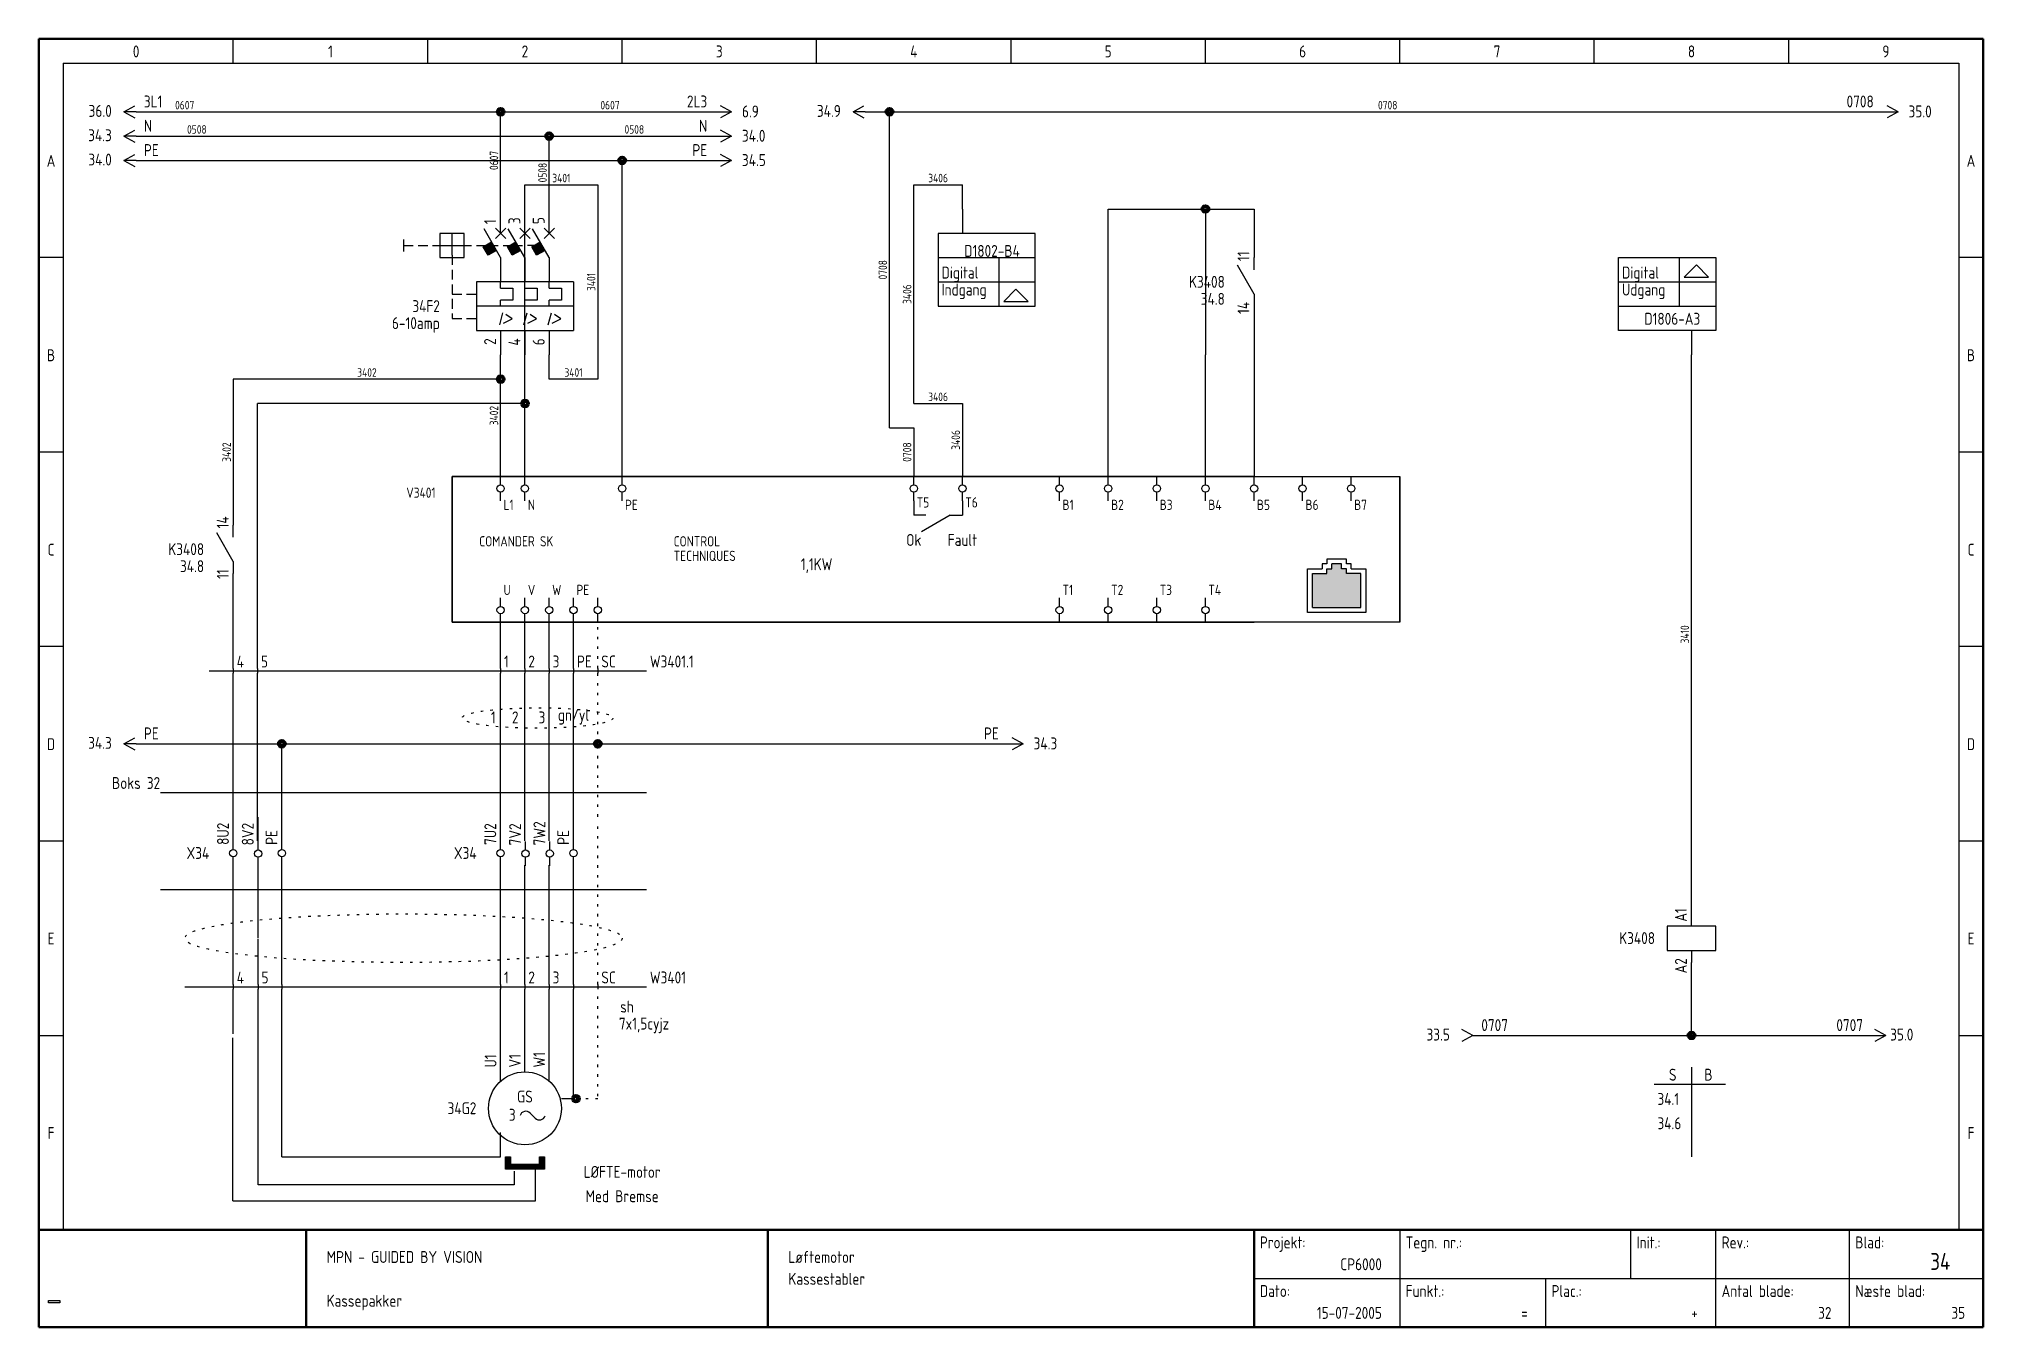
# Model space of a CAD drawing. Header units: millimetres. Extents: x 10 to 410, y 15 to 280.
import ezdxf
from ezdxf.enums import TextEntityAlignment as Align

# ---------------------------------------------------------------- set-up
doc = ezdxf.new("R2010")
doc.units = ezdxf.units.MM
doc.linetypes.add('Caddy_Dot', pattern=[2, 0.5, -1.5])
doc.linetypes.add('Caddy_Solid', pattern=[0])
doc.layers.add('2', color=7, linetype='Continuous')
doc.styles.add('Caddy_Vectorfont1p', font='isocp___.ttf', dxfattribs={"width": 0.9})
picture_1 = doc.add_image_def('image1.bmp', size_in_pixel=(51, 10))

msp = doc.modelspace()

# ---------------------------------------------------------------- texts
at = {"lineweight": 25, "style": 'Caddy_Vectorfont1p', "width": 0.9}
for s, height, p in [('0607', 1.75, (40, 265.5)), ('0607', 1.75, (127.5, 265.5)), ('0708', 1.75, (287.5, 265.5)), ('0508', 1.75, (42.5, 260.5)), ('0508', 1.75, (132.5, 260.5)), ('3401', 1.75, (117.5, 250.5)), ('3406', 1.75, (195, 250.5)), ('3402', 1.75, (77.5, 210.5)), ('3401', 1.75, (120, 210.5)), ('3406', 1.75, (195, 205.5)), ('Ok', 2.45, (190, 175.7)), ('Fault', 2.45, (200, 175.7)), ('1,1KW', 2.45, (170, 170.7)), ('1', 2.45, (103.5, 139.2)), ('2', 2.45, (108, 139.2)), ('3', 2.45, (113.5, 139.2)), ('gn/yl', 2.45, (120, 139.7)), ('Boks 32', 2.45, (30, 125.7)), ('sh', 2.45, (131, 79.7)), ('7x1,5cyjz', 2.45, (134.5, 76.2)), ('LØFTE-motor', 2.45, (130, 45.7)), ('Med Bremse', 2.45, (130, 40.7))]:
    msp.add_text(s, height=height, dxfattribs=at).set_placement(p, align=Align.CENTER)
for s, p in [('0607', (104.5, 255)), ('0508', (114.5, 252.5)), ('0708', (184.5, 232.5)), ('3401', (124.5, 230)), ('3406', (189.5, 227.5)), ('3402', (104.5, 202.5)), ('3402', (49.5, 195)), ('0708', (189.5, 195)), ('3406', (199.5, 197.5)), ('3410', (349.5, 157.5))]:
    msp.add_text(s, height=1.75, rotation=90, dxfattribs=at).set_placement(p, align=Align.CENTER)
for s, p in [('V3401', (85.6, 185.6)), ('L1', (105.6, 183.1)), ('N', (110.6, 183.1)), ('PE', (130.6, 183.1)), ('T5', (190.6, 183.6)), ('T6', (200.6, 183.6)), ('B1', (220.6, 183.1)), ('B2', (230.6, 183.1)), ('B3', (240.6, 183.1)), ('B4', (250.6, 183.1)), ('B5', (260.6, 183.1)), ('B6', (270.6, 183.1)), ('B7', (280.6, 183.1)), ('U', (105.6, 165.6)), ('V', (110.6, 165.6)), ('W', (115.6, 165.6)), ('PE', (120.6, 165.6)), ('T1', (220.6, 165.6)), ('T2', (230.6, 165.6)), ('T3', (240.6, 165.6)), ('T4', (250.6, 165.6))]:
    msp.add_text(s, height=2.1, dxfattribs=at).set_placement(p)
at = {"lineweight": 35, "style": 'Caddy_Vectorfont1p', "width": 0.9}
for s, p in [('COMANDER SK', (100.6, 175.6)), ('CONTROL', (140.6, 175.6)), ('TECHNIQUES', (140.6, 172.6))]:
    msp.add_text(s, height=2.1, dxfattribs=at).set_placement(p)

# ---------------------------------------------------------------- blocks, each defined once
blk = doc.blocks.new('Blk1')
at = {"linetype": 'Caddy_Solid', "lineweight": 50}
for p, q in [((10, 15), (10, 280)), ((10, 280), (410, 280)), ((410, 280), (410, 15)), ((10, 35), (410, 35)), ((65, 35), (65, 15)), ((160, 35), (160, 15)), ((260, 35), (260, 15)), ((410, 15), (10, 15))]:
    blk.add_line(p, q, dxfattribs=at)
at = {"linetype": 'Caddy_Solid', "lineweight": 25}
for p, q in [((50, 275), (50, 280)), ((90, 275), (90, 280)), ((130, 275), (130, 280)), ((170, 275), (170, 280)), ((210, 275), (210, 280)), ((250, 275), (250, 280)), ((290, 275), (290, 280)), ((330, 275), (330, 280)), ((370, 275), (370, 280)), ((15, 275), (15, 35)), ((15, 275), (405, 275)), ((405, 275), (405, 35)), ((15, 235), (10, 235)), ((410, 235), (405, 235)), ((15, 195), (10, 195)), ((410, 195), (405, 195)), ((15, 155), (10, 155)), ((410, 155), (405, 155)), ((10, 115), (15, 115)), ((405, 115), (410, 115)), ((10, 75), (15, 75)), ((405, 75), (410, 75)), ((10, 35), (15, 35)), ((290, 35), (290, 15)), ((337.5, 25), (337.5, 35)), ((355, 25), (355, 35)), ((382.5, 25), (382.5, 35)), ((405, 35), (410, 35)), ((260, 25), (410, 25)), ((320, 25), (320, 15)), ((355, 15), (355, 25)), ((382.5, 15), (382.5, 25))]:
    blk.add_line(p, q, dxfattribs=at)
at = {"lineweight": 25, "style": 'Caddy_Vectorfont1p', "width": 0.9}
for s, p in [('0', (30, 276.2)), ('1', (70, 276.2)), ('2', (110, 276.2)), ('3', (150, 276.2)), ('4', (190, 276.2)), ('5', (230, 276.2)), ('6', (270, 276.2)), ('7', (310, 276.2)), ('8', (350, 276.2)), ('9', (390, 276.2)), ('A', (12.5, 253.7)), ('A', (407.5, 253.7)), ('B', (12.5, 213.7)), ('B', (407.5, 213.7)), ('C', (12.5, 173.7)), ('C', (407.5, 173.7)), ('D', (12.5, 133.7)), ('D', (407.5, 133.7)), ('E', (12.5, 93.7)), ('E', (407.5, 93.7)), ('F', (12.5, 53.7)), ('F', (407.5, 53.7))]:
    blk.add_text(s, height=2.45, dxfattribs=at).set_placement(p, align=Align.CENTER)
for s, p in [('Projekt:', (261.2, 31.2)), ('Tegn. nr.:', (291.2, 31.2)), ('Init.:', (338.7, 31.2)), ('Rev.:', (356.2, 31.2)), ('Blad:', (383.7, 31.2)), ('MPN - GUIDED BY VISION', (69.2, 28.2)), ('Løftemotor', (164.2, 28.2)), ('Kassestabler', (164.2, 23.7)), ('Kassepakker', (69.2, 19.2)), ('Dato:', (261.2, 21.2)), ('Funkt.:', (291.2, 21.2)), ('Plac.:', (321.2, 21.2)), ('Antal blade:', (356.2, 21.2)), ('Næste blad:', (383.7, 21.2))]:
    blk.add_text(s, height=2.45, dxfattribs=at).set_placement(p)
for s, p in [('CP6000', (286.3, 26.7)), ('15-07-2005', (286.3, 16.7)), ('=', (316.3, 16.7)), ('+', (351.3, 16.7)), ('32', (378.8, 16.7)), ('35', (406.3, 16.7))]:
    blk.add_text(s, height=2.45, dxfattribs=at).set_placement(p, align=Align.RIGHT)
at = {"lineweight": 35, "style": 'Caddy_Vectorfont1p', "width": 0.9}
blk.add_text('34', height=3.5, dxfattribs=at).set_placement((403.25, 26.75), align=Align.RIGHT)
image = blk.add_image(picture_1, insert=(12, 20), size_in_units=(2.32, 0.484))
blk = doc.blocks.new('Blk2')
at = {"linetype": 'Caddy_Solid', "lineweight": 25}
for p, q in [((390, 265), (392.5, 265)), ((392.5, 265), (390.25, 266.25)), ((392.5, 265), (390.25, 263.75))]:
    blk.add_line(p, q, dxfattribs=at)
at = {"lineweight": 25, "style": 'Caddy_Vectorfont1p', "width": 0.9}
blk.add_attdef('$TAG160010', text='', height=2.45, dxfattribs=at).set_placement((387.5, 265.9), align=Align.RIGHT)
blk.add_attdef('$TAG160500', (394.65, 263.85), '', height=2.45, dxfattribs=at)
blk = doc.blocks.new('Blk3')
at = {"linetype": 'Caddy_Solid', "lineweight": 25}
for p, q in [((105, 240), (105, 245)), ((110, 240), (110, 245)), ((115, 240), (115, 245)), ((97.5, 240), (92.5, 240)), ((92.5, 240), (92.5, 235)), ((95, 235.5), (95, 240)), ((97.5, 235), (97.5, 240)), ((105, 235), (101.58, 240.92)), ((103.94, 238.94), (106.06, 241.06)), ((103.94, 241.06), (106.06, 238.94)), ((110, 235), (106.58, 240.92)), ((108.94, 238.94), (111.06, 241.06)), ((108.94, 241.06), (111.06, 238.94)), ((115, 235), (111.58, 240.92)), ((113.94, 238.94), (116.06, 241.06)), ((113.94, 241.06), (116.06, 238.94)), ((85, 238.75), (85, 236.25)), ((85, 237.5), (87, 237.5)), ((88, 237.5), (90, 237.5)), ((91, 237.5), (93, 237.5)), ((93, 237.5), (97, 237.5)), ((97, 237.5), (99, 237.5)), ((100, 237.5), (102, 237.5)), ((101.4, 237.23), (103.13, 238.23)), ((102.4, 235.5), (101.4, 237.23)), ((102.49, 235.55), (101.49, 237.28)), ((102.62, 235.62), (101.62, 237.36)), ((102.71, 235.67), (101.71, 237.41)), ((102.83, 235.75), (101.83, 237.48)), ((102.92, 235.8), (101.92, 237.53)), ((103.05, 235.88), (102.05, 237.61)), ((103.14, 235.92), (102.14, 237.66)), ((103.27, 236), (102.27, 237.73)), ((103.35, 236.05), (102.35, 237.78)), ((104.13, 236.5), (102.4, 235.5)), ((103.48, 236.12), (102.48, 237.86)), ((103.57, 236.17), (102.57, 237.91)), ((103.7, 236.25), (102.7, 237.98)), ((103.79, 236.3), (102.79, 238.03)), ((103.92, 236.38), (102.92, 238.11)), ((104, 236.42), (103, 238.16)), ((103, 237.5), (104.5, 237.5)), ((105.5, 237.5), (108, 237.5)), ((106.4, 237.23), (108.13, 238.23)), ((107.4, 235.5), (106.4, 237.23)), ((107.49, 235.55), (106.49, 237.28)), ((107.62, 235.62), (106.62, 237.36)), ((107.71, 235.67), (106.71, 237.41)), ((107.83, 235.75), (106.83, 237.48)), ((107.92, 235.8), (106.92, 237.53)), ((108.05, 235.88), (107.05, 237.61)), ((108.14, 235.92), (107.14, 237.66)), ((108.27, 236), (107.27, 237.73)), ((108.35, 236.05), (107.35, 237.78)), ((109.13, 236.5), (107.4, 235.5)), ((108.48, 236.12), (107.48, 237.86)), ((108.57, 236.17), (107.57, 237.91)), ((108.7, 236.25), (107.7, 237.98)), ((108.79, 236.3), (107.79, 238.03)), ((108.92, 236.38), (107.92, 238.11)), ((109, 236.42), (108, 238.16)), ((108.5, 237.5), (109.5, 237.5)), ((112, 237.5), (110.5, 237.5)), ((111.4, 237.23), (113.13, 238.23)), ((112.4, 235.5), (111.4, 237.23)), ((112.49, 235.55), (111.49, 237.28)), ((112.62, 235.62), (111.62, 237.36)), ((112.71, 235.67), (111.71, 237.41)), ((112.83, 235.75), (111.83, 237.48)), ((112.92, 235.8), (111.92, 237.53)), ((113.05, 235.88), (112.05, 237.61)), ((113.14, 235.92), (112.14, 237.66)), ((113.27, 236), (112.27, 237.73)), ((113.35, 236.05), (112.35, 237.78)), ((114.13, 236.5), (112.4, 235.5)), ((113.48, 236.12), (112.48, 237.86)), ((113.57, 236.17), (112.57, 237.91)), ((113.7, 236.25), (112.7, 237.98)), ((113.79, 236.3), (112.79, 238.03)), ((113.92, 236.38), (112.92, 238.11)), ((114, 236.42), (113, 238.16)), ((92.5, 235), (97.5, 235)), ((95, 235.5), (95, 233.5)), ((95, 232.5), (95, 230.5)), ((105, 235), (105, 230)), ((110, 235), (110, 230)), ((115, 235), (115, 230)), ((95, 229.5), (95, 227.5)), ((100, 230), (100, 220)), ((120, 230), (100, 230)), ((105, 228.75), (105, 230)), ((105, 228.75), (107.5, 228.75)), ((107.5, 228.75), (107.5, 226.25)), ((110, 228.75), (110, 230)), ((110, 228.75), (112.5, 228.75)), ((112.5, 228.75), (112.5, 226.25)), ((115, 228.75), (115, 230)), ((115, 228.75), (117.5, 228.75)), ((117.5, 228.75), (117.5, 226.25)), ((120, 230), (120, 220)), ((95, 227.5), (97, 227.5)), ((95, 226.5), (95, 224.5)), ((98, 227.5), (100, 227.5)), ((120, 225), (100, 225)), ((107.5, 226.25), (105, 226.25)), ((105, 225), (105, 226.25)), ((110, 225), (110, 226.25)), ((112.5, 226.25), (110, 226.25)), ((117.5, 226.25), (115, 226.25)), ((115, 225), (115, 226.25)), ((95, 223.5), (95, 222.5)), ((95, 222.5), (97, 222.5)), ((98, 222.5), (100, 222.5)), ((100, 220), (120, 220)), ((104.8, 221.2), (105.46, 223.65)), ((105, 220), (105, 215)), ((105.59, 221.55), (107.4, 222.42)), ((107.4, 222.42), (106.06, 223.3)), ((109.8, 221.2), (110.46, 223.65)), ((110, 220), (110, 215)), ((110.59, 221.55), (112.4, 222.42)), ((112.4, 222.42), (111.06, 223.3)), ((114.8, 221.2), (115.46, 223.65)), ((115, 220), (115, 215)), ((115.59, 221.55), (117.4, 222.42)), ((117.4, 222.42), (116.06, 223.3))]:
    blk.add_line(p, q, dxfattribs=at)
at = {"lineweight": 25, "style": 'Caddy_Vectorfont1p', "width": 0.9}
for tag, p in [('$TAG175000_00', (104.05, 241.9)), ('$TAG175000_02', (109.05, 241.9)), ('$TAG175000_04', (114.05, 241.9))]:
    blk.add_attdef(tag, p, '', height=2.45, rotation=90, dxfattribs=at)
at = {"lineweight": 25, "style": 'Caddy_Vectorfont1p', "width": 0.9, "flags": 1}
for tag, p in [('$TAG140020', (92.5, 230.8)), ('$TAG140050', (92.5, 227.3)), ('$TAG160040', (92.5, 216.8))]:
    blk.add_attdef(tag, text='', height=2.45, dxfattribs=at).set_placement(p, align=Align.RIGHT)
at = {"lineweight": 25, "style": 'Caddy_Vectorfont1p', "width": 0.9}
for tag, p in [('$TAG160010', (92.5, 223.8)), ('$TAG160030', (92.5, 220.3))]:
    blk.add_attdef(tag, text='', height=2.45, dxfattribs=at).set_placement(p, align=Align.RIGHT)
for tag, p in [('$TAG175000_01', (104.05, 218.4)), ('$TAG175000_03', (109.05, 218.4)), ('$TAG175000_05', (114.05, 218.4))]:
    blk.add_attdef(tag, text='', height=2.45, rotation=90, dxfattribs=at).set_placement(p, align=Align.RIGHT)
blk = doc.blocks.new('Blk4')
at = {"linetype": 'Caddy_Solid', "lineweight": 25}
for p, q in [((105, 188.25), (105, 190)), ((105, 185), (105, 186.75))]:
    blk.add_line(p, q, dxfattribs=at)
blk.add_circle((105, 187.5), 0.75, dxfattribs=at)
at = {"lineweight": 25, "style": 'Caddy_Vectorfont1p', "width": 0.9, "flags": 1}
blk.add_attdef('$TAG160410', (107.6, 189.2), '', height=2.45, rotation=90, dxfattribs=at)
at = {"layer": '2', "lineweight": 25, "style": 'Caddy_Vectorfont1p', "width": 0.9, "flags": 1}
blk.add_attdef('$TAG160400', (104.1, 189.2), '', height=2.45, rotation=90, dxfattribs=at)
for tag, p in [('$TAG140050', (100.05, 189.8)), ('$TAG140020', (100.05, 193.3)), ('$TAG160010', (100.05, 186.3)), ('$TAG160030', (100.05, 182.8)), ('$TAG160040', (100.05, 177.8))]:
    blk.add_attdef(tag, text='', height=2.45, dxfattribs=at).set_placement(p, align=Align.RIGHT)
blk = doc.blocks.new('Blk5')
at = {"linetype": 'Caddy_Solid', "lineweight": 25}
for p, q in [((110, 188.25), (110, 190)), ((110, 185), (110, 186.75))]:
    blk.add_line(p, q, dxfattribs=at)
blk.add_circle((110, 187.5), 0.75, dxfattribs=at)
at = {"lineweight": 25, "style": 'Caddy_Vectorfont1p', "width": 0.9, "flags": 1}
blk.add_attdef('$TAG160410', (112.6, 189.2), '', height=2.45, rotation=90, dxfattribs=at)
at = {"layer": '2', "lineweight": 25, "style": 'Caddy_Vectorfont1p', "width": 0.9, "flags": 1}
blk.add_attdef('$TAG160400', (109.1, 189.2), '', height=2.45, rotation=90, dxfattribs=at)
for tag, p in [('$TAG140050', (105.05, 189.8)), ('$TAG140020', (105.05, 193.3)), ('$TAG160010', (105.05, 186.3)), ('$TAG160030', (105.05, 182.8)), ('$TAG160040', (105.05, 177.8))]:
    blk.add_attdef(tag, text='', height=2.45, dxfattribs=at).set_placement(p, align=Align.RIGHT)
blk = doc.blocks.new('Blk6')
at = {"linetype": 'Caddy_Solid', "lineweight": 25}
for p, q in [((130, 188.25), (130, 190)), ((130, 185), (130, 186.75))]:
    blk.add_line(p, q, dxfattribs=at)
blk.add_circle((130, 187.5), 0.75, dxfattribs=at)
at = {"lineweight": 25, "style": 'Caddy_Vectorfont1p', "width": 0.9, "flags": 1}
blk.add_attdef('$TAG160410', (132.6, 189.2), '', height=2.45, rotation=90, dxfattribs=at)
at = {"layer": '2', "lineweight": 25, "style": 'Caddy_Vectorfont1p', "width": 0.9, "flags": 1}
blk.add_attdef('$TAG160400', (129.1, 189.2), '', height=2.45, rotation=90, dxfattribs=at)
for tag, p in [('$TAG140050', (125.05, 189.8)), ('$TAG140020', (125.05, 193.3)), ('$TAG160010', (125.05, 186.3)), ('$TAG160030', (125.05, 182.8)), ('$TAG160040', (125.05, 177.8))]:
    blk.add_attdef(tag, text='', height=2.45, dxfattribs=at).set_placement(p, align=Align.RIGHT)
blk = doc.blocks.new('Blk7')
at = {"linetype": 'Caddy_Solid', "lineweight": 25}
for p, q in [((105, 163.25), (105, 165)), ((105, 160), (105, 161.75))]:
    blk.add_line(p, q, dxfattribs=at)
blk.add_circle((105, 162.5), 0.75, dxfattribs=at)
at = {"lineweight": 25, "style": 'Caddy_Vectorfont1p', "width": 0.9, "flags": 1}
blk.add_attdef('$TAG160410', (107.6, 164.2), '', height=2.45, rotation=90, dxfattribs=at)
at = {"layer": '2', "lineweight": 25, "style": 'Caddy_Vectorfont1p', "width": 0.9, "flags": 1}
blk.add_attdef('$TAG160400', (104.1, 164.2), '', height=2.45, rotation=90, dxfattribs=at)
for tag, p in [('$TAG140020', (100.05, 168.3)), ('$TAG140050', (100.05, 164.8)), ('$TAG160030', (100.05, 157.8)), ('$TAG160010', (100.05, 161.3)), ('$TAG160040', (100.05, 152.8))]:
    blk.add_attdef(tag, text='', height=2.45, dxfattribs=at).set_placement(p, align=Align.RIGHT)
blk = doc.blocks.new('Blk8')
at = {"linetype": 'Caddy_Solid', "lineweight": 25}
for p, q in [((110, 163.25), (110, 165)), ((110, 160), (110, 161.75))]:
    blk.add_line(p, q, dxfattribs=at)
blk.add_circle((110, 162.5), 0.75, dxfattribs=at)
at = {"lineweight": 25, "style": 'Caddy_Vectorfont1p', "width": 0.9, "flags": 1}
blk.add_attdef('$TAG160410', (112.6, 164.2), '', height=2.45, rotation=90, dxfattribs=at)
at = {"layer": '2', "lineweight": 25, "style": 'Caddy_Vectorfont1p', "width": 0.9, "flags": 1}
blk.add_attdef('$TAG160400', (109.1, 164.2), '', height=2.45, rotation=90, dxfattribs=at)
for tag, p in [('$TAG140020', (105.05, 168.3)), ('$TAG140050', (105.05, 164.8)), ('$TAG160030', (105.05, 157.8)), ('$TAG160010', (105.05, 161.3)), ('$TAG160040', (105.05, 152.8))]:
    blk.add_attdef(tag, text='', height=2.45, dxfattribs=at).set_placement(p, align=Align.RIGHT)
blk = doc.blocks.new('Blk9')
at = {"linetype": 'Caddy_Solid', "lineweight": 25}
for p, q in [((115, 163.25), (115, 165)), ((115, 160), (115, 161.75))]:
    blk.add_line(p, q, dxfattribs=at)
blk.add_circle((115, 162.5), 0.75, dxfattribs=at)
at = {"lineweight": 25, "style": 'Caddy_Vectorfont1p', "width": 0.9, "flags": 1}
blk.add_attdef('$TAG160410', (117.6, 164.2), '', height=2.45, rotation=90, dxfattribs=at)
at = {"layer": '2', "lineweight": 25, "style": 'Caddy_Vectorfont1p', "width": 0.9, "flags": 1}
blk.add_attdef('$TAG160400', (114.1, 164.2), '', height=2.45, rotation=90, dxfattribs=at)
for tag, p in [('$TAG140020', (110.05, 168.3)), ('$TAG140050', (110.05, 164.8)), ('$TAG160030', (110.05, 157.8)), ('$TAG160010', (110.05, 161.3)), ('$TAG160040', (110.05, 152.8))]:
    blk.add_attdef(tag, text='', height=2.45, dxfattribs=at).set_placement(p, align=Align.RIGHT)
blk = doc.blocks.new('Blk10')
at = {"linetype": 'Caddy_Solid', "lineweight": 25}
for p, q in [((120, 163.25), (120, 165)), ((120, 160), (120, 161.75))]:
    blk.add_line(p, q, dxfattribs=at)
blk.add_circle((120, 162.5), 0.75, dxfattribs=at)
at = {"lineweight": 25, "style": 'Caddy_Vectorfont1p', "width": 0.9, "flags": 1}
blk.add_attdef('$TAG160410', (122.6, 164.2), '', height=2.45, rotation=90, dxfattribs=at)
at = {"layer": '2', "lineweight": 25, "style": 'Caddy_Vectorfont1p', "width": 0.9, "flags": 1}
blk.add_attdef('$TAG160400', (119.1, 164.2), '', height=2.45, rotation=90, dxfattribs=at)
for tag, p in [('$TAG140020', (115.05, 168.3)), ('$TAG140050', (115.05, 164.8)), ('$TAG160030', (115.05, 157.8)), ('$TAG160010', (115.05, 161.3)), ('$TAG160040', (115.05, 152.8))]:
    blk.add_attdef(tag, text='', height=2.45, dxfattribs=at).set_placement(p, align=Align.RIGHT)
blk = doc.blocks.new('Blk11')
at = {"linetype": 'Caddy_Solid', "lineweight": 25}
for p, q in [((220, 188.25), (220, 190)), ((220, 185), (220, 186.75))]:
    blk.add_line(p, q, dxfattribs=at)
blk.add_circle((220, 187.5), 0.75, dxfattribs=at)
at = {"lineweight": 25, "style": 'Caddy_Vectorfont1p', "width": 0.9, "flags": 1}
blk.add_attdef('$TAG160410', (222.6, 189.2), '', height=2.45, rotation=90, dxfattribs=at)
at = {"layer": '2', "lineweight": 25, "style": 'Caddy_Vectorfont1p', "width": 0.9, "flags": 1}
blk.add_attdef('$TAG160400', (219.1, 189.2), '', height=2.45, rotation=90, dxfattribs=at)
for tag, p in [('$TAG140050', (215.05, 189.8)), ('$TAG140020', (215.05, 193.3)), ('$TAG160010', (215.05, 186.3)), ('$TAG160030', (215.05, 182.8)), ('$TAG160040', (215.05, 177.8))]:
    blk.add_attdef(tag, text='', height=2.45, dxfattribs=at).set_placement(p, align=Align.RIGHT)
blk = doc.blocks.new('Blk12')
at = {"linetype": 'Caddy_Solid', "lineweight": 25}
for p, q in [((230, 188.25), (230, 190)), ((230, 185), (230, 186.75))]:
    blk.add_line(p, q, dxfattribs=at)
blk.add_circle((230, 187.5), 0.75, dxfattribs=at)
at = {"lineweight": 25, "style": 'Caddy_Vectorfont1p', "width": 0.9, "flags": 1}
blk.add_attdef('$TAG160410', (232.6, 189.2), '', height=2.45, rotation=90, dxfattribs=at)
at = {"layer": '2', "lineweight": 25, "style": 'Caddy_Vectorfont1p', "width": 0.9, "flags": 1}
blk.add_attdef('$TAG160400', (229.1, 189.2), '', height=2.45, rotation=90, dxfattribs=at)
for tag, p in [('$TAG140050', (225.05, 189.8)), ('$TAG140020', (225.05, 193.3)), ('$TAG160010', (225.05, 186.3)), ('$TAG160030', (225.05, 182.8)), ('$TAG160040', (225.05, 177.8))]:
    blk.add_attdef(tag, text='', height=2.45, dxfattribs=at).set_placement(p, align=Align.RIGHT)
blk = doc.blocks.new('Blk13')
at = {"linetype": 'Caddy_Solid', "lineweight": 25}
for p, q in [((240, 188.25), (240, 190)), ((240, 185), (240, 186.75))]:
    blk.add_line(p, q, dxfattribs=at)
blk.add_circle((240, 187.5), 0.75, dxfattribs=at)
at = {"lineweight": 25, "style": 'Caddy_Vectorfont1p', "width": 0.9, "flags": 1}
blk.add_attdef('$TAG160410', (242.6, 189.2), '', height=2.45, rotation=90, dxfattribs=at)
at = {"layer": '2', "lineweight": 25, "style": 'Caddy_Vectorfont1p', "width": 0.9, "flags": 1}
blk.add_attdef('$TAG160400', (239.1, 189.2), '', height=2.45, rotation=90, dxfattribs=at)
for tag, p in [('$TAG140050', (235.05, 189.8)), ('$TAG140020', (235.05, 193.3)), ('$TAG160010', (235.05, 186.3)), ('$TAG160030', (235.05, 182.8)), ('$TAG160040', (235.05, 177.8))]:
    blk.add_attdef(tag, text='', height=2.45, dxfattribs=at).set_placement(p, align=Align.RIGHT)
blk = doc.blocks.new('Blk14')
at = {"linetype": 'Caddy_Solid', "lineweight": 25}
for p, q in [((250, 188.25), (250, 190)), ((250, 185), (250, 186.75))]:
    blk.add_line(p, q, dxfattribs=at)
blk.add_circle((250, 187.5), 0.75, dxfattribs=at)
at = {"lineweight": 25, "style": 'Caddy_Vectorfont1p', "width": 0.9, "flags": 1}
blk.add_attdef('$TAG160410', (252.6, 189.2), '', height=2.45, rotation=90, dxfattribs=at)
at = {"layer": '2', "lineweight": 25, "style": 'Caddy_Vectorfont1p', "width": 0.9, "flags": 1}
blk.add_attdef('$TAG160400', (249.1, 189.2), '', height=2.45, rotation=90, dxfattribs=at)
for tag, p in [('$TAG140050', (245.05, 189.8)), ('$TAG140020', (245.05, 193.3)), ('$TAG160010', (245.05, 186.3)), ('$TAG160030', (245.05, 182.8)), ('$TAG160040', (245.05, 177.8))]:
    blk.add_attdef(tag, text='', height=2.45, dxfattribs=at).set_placement(p, align=Align.RIGHT)
blk = doc.blocks.new('Blk15')
at = {"linetype": 'Caddy_Solid', "lineweight": 25}
for p, q in [((260, 188.25), (260, 190)), ((260, 185), (260, 186.75))]:
    blk.add_line(p, q, dxfattribs=at)
blk.add_circle((260, 187.5), 0.75, dxfattribs=at)
at = {"lineweight": 25, "style": 'Caddy_Vectorfont1p', "width": 0.9, "flags": 1}
blk.add_attdef('$TAG160410', (262.6, 189.2), '', height=2.45, rotation=90, dxfattribs=at)
at = {"layer": '2', "lineweight": 25, "style": 'Caddy_Vectorfont1p', "width": 0.9, "flags": 1}
blk.add_attdef('$TAG160400', (259.1, 189.2), '', height=2.45, rotation=90, dxfattribs=at)
for tag, p in [('$TAG140050', (255.05, 189.8)), ('$TAG140020', (255.05, 193.3)), ('$TAG160010', (255.05, 186.3)), ('$TAG160030', (255.05, 182.8)), ('$TAG160040', (255.05, 177.8))]:
    blk.add_attdef(tag, text='', height=2.45, dxfattribs=at).set_placement(p, align=Align.RIGHT)
blk = doc.blocks.new('Blk16')
at = {"linetype": 'Caddy_Solid', "lineweight": 25}
for p, q in [((270, 188.25), (270, 190)), ((270, 185), (270, 186.75))]:
    blk.add_line(p, q, dxfattribs=at)
blk.add_circle((270, 187.5), 0.75, dxfattribs=at)
at = {"lineweight": 25, "style": 'Caddy_Vectorfont1p', "width": 0.9, "flags": 1}
blk.add_attdef('$TAG160410', (272.6, 189.2), '', height=2.45, rotation=90, dxfattribs=at)
at = {"layer": '2', "lineweight": 25, "style": 'Caddy_Vectorfont1p', "width": 0.9, "flags": 1}
blk.add_attdef('$TAG160400', (269.1, 189.2), '', height=2.45, rotation=90, dxfattribs=at)
for tag, p in [('$TAG140050', (265.05, 189.8)), ('$TAG140020', (265.05, 193.3)), ('$TAG160010', (265.05, 186.3)), ('$TAG160030', (265.05, 182.8)), ('$TAG160040', (265.05, 177.8))]:
    blk.add_attdef(tag, text='', height=2.45, dxfattribs=at).set_placement(p, align=Align.RIGHT)
blk = doc.blocks.new('Blk17')
at = {"linetype": 'Caddy_Solid', "lineweight": 25}
for p, q in [((280, 188.25), (280, 190)), ((280, 185), (280, 186.75))]:
    blk.add_line(p, q, dxfattribs=at)
blk.add_circle((280, 187.5), 0.75, dxfattribs=at)
at = {"lineweight": 25, "style": 'Caddy_Vectorfont1p', "width": 0.9, "flags": 1}
blk.add_attdef('$TAG160410', (282.6, 189.2), '', height=2.45, rotation=90, dxfattribs=at)
at = {"layer": '2', "lineweight": 25, "style": 'Caddy_Vectorfont1p', "width": 0.9, "flags": 1}
blk.add_attdef('$TAG160400', (279.1, 189.2), '', height=2.45, rotation=90, dxfattribs=at)
for tag, p in [('$TAG140050', (275.05, 189.8)), ('$TAG140020', (275.05, 193.3)), ('$TAG160010', (275.05, 186.3)), ('$TAG160030', (275.05, 182.8)), ('$TAG160040', (275.05, 177.8))]:
    blk.add_attdef(tag, text='', height=2.45, dxfattribs=at).set_placement(p, align=Align.RIGHT)
blk = doc.blocks.new('Blk18')
at = {"linetype": 'Caddy_Solid', "lineweight": 25}
for p, q in [((220, 163.25), (220, 165)), ((220, 160), (220, 161.75))]:
    blk.add_line(p, q, dxfattribs=at)
blk.add_circle((220, 162.5), 0.75, dxfattribs=at)
at = {"lineweight": 25, "style": 'Caddy_Vectorfont1p', "width": 0.9, "flags": 1}
blk.add_attdef('$TAG160410', (222.6, 164.2), '', height=2.45, rotation=90, dxfattribs=at)
at = {"layer": '2', "lineweight": 25, "style": 'Caddy_Vectorfont1p', "width": 0.9, "flags": 1}
blk.add_attdef('$TAG160400', (219.1, 164.2), '', height=2.45, rotation=90, dxfattribs=at)
for tag, p in [('$TAG140020', (215.05, 168.3)), ('$TAG140050', (215.05, 164.8)), ('$TAG160030', (215.05, 157.8)), ('$TAG160010', (215.05, 161.3)), ('$TAG160040', (215.05, 152.8))]:
    blk.add_attdef(tag, text='', height=2.45, dxfattribs=at).set_placement(p, align=Align.RIGHT)
blk = doc.blocks.new('Blk19')
at = {"linetype": 'Caddy_Solid', "lineweight": 25}
for p, q in [((230, 163.25), (230, 165)), ((230, 160), (230, 161.75))]:
    blk.add_line(p, q, dxfattribs=at)
blk.add_circle((230, 162.5), 0.75, dxfattribs=at)
at = {"lineweight": 25, "style": 'Caddy_Vectorfont1p', "width": 0.9, "flags": 1}
blk.add_attdef('$TAG160410', (232.6, 164.2), '', height=2.45, rotation=90, dxfattribs=at)
at = {"layer": '2', "lineweight": 25, "style": 'Caddy_Vectorfont1p', "width": 0.9, "flags": 1}
blk.add_attdef('$TAG160400', (229.1, 164.2), '', height=2.45, rotation=90, dxfattribs=at)
for tag, p in [('$TAG140020', (225.05, 168.3)), ('$TAG140050', (225.05, 164.8)), ('$TAG160030', (225.05, 157.8)), ('$TAG160010', (225.05, 161.3)), ('$TAG160040', (225.05, 152.8))]:
    blk.add_attdef(tag, text='', height=2.45, dxfattribs=at).set_placement(p, align=Align.RIGHT)
blk = doc.blocks.new('Blk20')
at = {"linetype": 'Caddy_Solid', "lineweight": 25}
for p, q in [((240, 163.25), (240, 165)), ((240, 160), (240, 161.75))]:
    blk.add_line(p, q, dxfattribs=at)
blk.add_circle((240, 162.5), 0.75, dxfattribs=at)
at = {"lineweight": 25, "style": 'Caddy_Vectorfont1p', "width": 0.9, "flags": 1}
blk.add_attdef('$TAG160410', (242.6, 164.2), '', height=2.45, rotation=90, dxfattribs=at)
at = {"layer": '2', "lineweight": 25, "style": 'Caddy_Vectorfont1p', "width": 0.9, "flags": 1}
blk.add_attdef('$TAG160400', (239.1, 164.2), '', height=2.45, rotation=90, dxfattribs=at)
for tag, p in [('$TAG140020', (235.05, 168.3)), ('$TAG140050', (235.05, 164.8)), ('$TAG160030', (235.05, 157.8)), ('$TAG160010', (235.05, 161.3)), ('$TAG160040', (235.05, 152.8))]:
    blk.add_attdef(tag, text='', height=2.45, dxfattribs=at).set_placement(p, align=Align.RIGHT)
blk = doc.blocks.new('Blk21')
at = {"linetype": 'Caddy_Solid', "lineweight": 25}
for p, q in [((250, 163.25), (250, 165)), ((250, 160), (250, 161.75))]:
    blk.add_line(p, q, dxfattribs=at)
blk.add_circle((250, 162.5), 0.75, dxfattribs=at)
at = {"lineweight": 25, "style": 'Caddy_Vectorfont1p', "width": 0.9, "flags": 1}
blk.add_attdef('$TAG160410', (252.6, 164.2), '', height=2.45, rotation=90, dxfattribs=at)
at = {"layer": '2', "lineweight": 25, "style": 'Caddy_Vectorfont1p', "width": 0.9, "flags": 1}
blk.add_attdef('$TAG160400', (249.1, 164.2), '', height=2.45, rotation=90, dxfattribs=at)
for tag, p in [('$TAG140020', (245.05, 168.3)), ('$TAG140050', (245.05, 164.8)), ('$TAG160030', (245.05, 157.8)), ('$TAG160010', (245.05, 161.3)), ('$TAG160040', (245.05, 152.8))]:
    blk.add_attdef(tag, text='', height=2.45, dxfattribs=at).set_placement(p, align=Align.RIGHT)
blk = doc.blocks.new('Blk22')
at = {"linetype": 'Caddy_Solid', "lineweight": 25}
for p, q in [((190, 188.25), (190, 190)), ((190, 185), (190, 186.75))]:
    blk.add_line(p, q, dxfattribs=at)
blk.add_circle((190, 187.5), 0.75, dxfattribs=at)
at = {"lineweight": 25, "style": 'Caddy_Vectorfont1p', "width": 0.9, "flags": 1}
blk.add_attdef('$TAG160410', (192.6, 189.2), '', height=2.45, rotation=90, dxfattribs=at)
at = {"layer": '2', "lineweight": 25, "style": 'Caddy_Vectorfont1p', "width": 0.9, "flags": 1}
blk.add_attdef('$TAG160400', (189.1, 189.2), '', height=2.45, rotation=90, dxfattribs=at)
for tag, p in [('$TAG140050', (185.05, 189.8)), ('$TAG140020', (185.05, 193.3)), ('$TAG160010', (185.05, 186.3)), ('$TAG160030', (185.05, 182.8)), ('$TAG160040', (185.05, 177.8))]:
    blk.add_attdef(tag, text='', height=2.45, dxfattribs=at).set_placement(p, align=Align.RIGHT)
blk = doc.blocks.new('Blk23')
at = {"linetype": 'Caddy_Solid', "lineweight": 25}
for p, q in [((200, 188.25), (200, 190)), ((200, 185), (200, 186.75))]:
    blk.add_line(p, q, dxfattribs=at)
blk.add_circle((200, 187.5), 0.75, dxfattribs=at)
at = {"lineweight": 25, "style": 'Caddy_Vectorfont1p', "width": 0.9, "flags": 1}
blk.add_attdef('$TAG160410', (202.6, 189.2), '', height=2.45, rotation=90, dxfattribs=at)
at = {"layer": '2', "lineweight": 25, "style": 'Caddy_Vectorfont1p', "width": 0.9, "flags": 1}
blk.add_attdef('$TAG160400', (199.1, 189.2), '', height=2.45, rotation=90, dxfattribs=at)
for tag, p in [('$TAG140050', (195.05, 189.8)), ('$TAG140020', (195.05, 193.3)), ('$TAG160010', (195.05, 186.3)), ('$TAG160030', (195.05, 182.8)), ('$TAG160040', (195.05, 177.8))]:
    blk.add_attdef(tag, text='', height=2.45, dxfattribs=at).set_placement(p, align=Align.RIGHT)
blk = doc.blocks.new('Blk24')
at = {"linetype": 'Caddy_Solid', "lineweight": 25}
for p, q in [((192.5, 182), (190, 182)), ((197.5, 182), (191.58, 178.58)), ((197.5, 182), (200, 182))]:
    blk.add_line(p, q, dxfattribs=at)
at = {"lineweight": 25, "style": 'Caddy_Vectorfont1p', "width": 0.9, "flags": 1}
blk.add_attdef('$TAG175000_00', (190.7, 181.05), '', height=2.45, rotation=180, dxfattribs=at)
for tag, rotation, p in [('$TAG175000_01', 180, (199.1, 181.05)), ('$TAG160010', 90, (196.2, 176))]:
    blk.add_attdef(tag, text='', height=2.45, rotation=rotation, dxfattribs=at).set_placement(p, align=Align.RIGHT)
at = {"lineweight": 25, "style": 'Caddy_Vectorfont1p', "width": 0.9}
blk.add_attdef('$TAG160500', text='', height=2.45, rotation=90, dxfattribs=at).set_placement((199.7, 176), align=Align.RIGHT)
blk = doc.blocks.new('Blk25')
at = {"linetype": 'Caddy_Solid', "lineweight": 25}
for p, q in [((27.5, 265), (29.75, 266.25)), ((27.5, 265), (29.75, 263.75)), ((30, 265), (27.5, 265))]:
    blk.add_line(p, q, dxfattribs=at)
at = {"lineweight": 25, "style": 'Caddy_Vectorfont1p', "width": 0.9}
blk.add_attdef('$TAG160010', (31.6, 265.9), '', height=2.45, dxfattribs=at)
blk.add_attdef('$TAG160500', text='', height=2.45, dxfattribs=at).set_placement((25, 263.95), align=Align.RIGHT)
blk = doc.blocks.new('Blk26')
at = {"linetype": 'Caddy_Solid', "lineweight": 25}
for p, q in [((150, 265), (152.5, 265)), ((152.5, 265), (150.25, 266.25)), ((152.5, 265), (150.25, 263.75))]:
    blk.add_line(p, q, dxfattribs=at)
at = {"lineweight": 25, "style": 'Caddy_Vectorfont1p', "width": 0.9}
blk.add_attdef('$TAG160010', text='', height=2.45, dxfattribs=at).set_placement((147.5, 265.9), align=Align.RIGHT)
blk.add_attdef('$TAG160500', (154.65, 263.85), '', height=2.45, dxfattribs=at)
blk = doc.blocks.new('Blk27')
at = {"linetype": 'Caddy_Solid', "lineweight": 25}
for p, q in [((27.5, 260), (29.75, 261.25)), ((27.5, 260), (29.75, 258.75)), ((30, 260), (27.5, 260))]:
    blk.add_line(p, q, dxfattribs=at)
at = {"lineweight": 25, "style": 'Caddy_Vectorfont1p', "width": 0.9}
blk.add_attdef('$TAG160500', text='', height=2.45, dxfattribs=at).set_placement((25, 258.95), align=Align.RIGHT)
blk.add_attdef('$TAG160010', (31.6, 260.9), '', height=2.45, dxfattribs=at)
blk = doc.blocks.new('Blk28')
at = {"linetype": 'Caddy_Solid', "lineweight": 25}
for p, q in [((150, 260), (152.5, 260)), ((152.5, 260), (150.25, 261.25)), ((152.5, 260), (150.25, 258.75))]:
    blk.add_line(p, q, dxfattribs=at)
at = {"lineweight": 25, "style": 'Caddy_Vectorfont1p', "width": 0.9}
blk.add_attdef('$TAG160010', text='', height=2.45, dxfattribs=at).set_placement((147.5, 260.9), align=Align.RIGHT)
blk.add_attdef('$TAG160500', (154.65, 258.85), '', height=2.45, dxfattribs=at)
blk = doc.blocks.new('Blk29')
at = {"linetype": 'Caddy_Solid', "lineweight": 25}
for p, q in [((27.5, 255), (29.75, 256.25)), ((27.5, 255), (29.75, 253.75)), ((30, 255), (27.5, 255))]:
    blk.add_line(p, q, dxfattribs=at)
at = {"lineweight": 25, "style": 'Caddy_Vectorfont1p', "width": 0.9}
blk.add_attdef('$TAG160500', text='', height=2.45, dxfattribs=at).set_placement((25, 253.95), align=Align.RIGHT)
blk.add_attdef('$TAG160010', (31.6, 255.9), '', height=2.45, dxfattribs=at)
blk = doc.blocks.new('Blk30')
at = {"linetype": 'Caddy_Solid', "lineweight": 25}
for p, q in [((152.5, 255), (150.25, 256.25)), ((150, 255), (152.5, 255)), ((152.5, 255), (150.25, 253.75))]:
    blk.add_line(p, q, dxfattribs=at)
at = {"lineweight": 25, "style": 'Caddy_Vectorfont1p', "width": 0.9}
blk.add_attdef('$TAG160010', text='', height=2.45, dxfattribs=at).set_placement((147.5, 255.9), align=Align.RIGHT)
blk.add_attdef('$TAG160500', (154.65, 253.85), '', height=2.45, dxfattribs=at)
blk = doc.blocks.new('Blk31')
at = {"linetype": 'Caddy_Solid', "lineweight": 25}
for p, q in [((177.5, 265), (179.75, 266.25)), ((177.5, 265), (179.75, 263.75)), ((180, 265), (177.5, 265))]:
    blk.add_line(p, q, dxfattribs=at)
at = {"lineweight": 25, "style": 'Caddy_Vectorfont1p', "width": 0.9, "flags": 1}
blk.add_attdef('$TAG160010', (181.6, 265.9), '', height=2.45, dxfattribs=at)
at = {"lineweight": 25, "style": 'Caddy_Vectorfont1p', "width": 0.9}
blk.add_attdef('$TAG160500', text='', height=2.45, dxfattribs=at).set_placement((175, 263.95), align=Align.RIGHT)
blk = doc.blocks.new('Blk32')
at = {"linetype": 'Caddy_Solid', "lineweight": 25}
for p, q in [((50, 177.5), (50, 180)), ((50, 172.5), (46.58, 178.42)), ((50, 172.5), (50, 170))]:
    blk.add_line(p, q, dxfattribs=at)
at = {"lineweight": 25, "style": 'Caddy_Vectorfont1p', "width": 0.9}
blk.add_attdef('$TAG175000_00', (49.05, 179.3), '', height=2.45, rotation=90, dxfattribs=at)
for tag, p in [('$TAG160010', (44, 173.8)), ('$TAG160500', (44, 170.3))]:
    blk.add_attdef(tag, text='', height=2.45, dxfattribs=at).set_placement(p, align=Align.RIGHT)
blk.add_attdef('$TAG175000_01', text='', height=2.45, rotation=90, dxfattribs=at).set_placement((49.05, 170.9), align=Align.RIGHT)
blk = doc.blocks.new('Blk33')
at = {"linetype": 'Caddy_Solid', "lineweight": 25}
for p, q in [((50, 113.25), (50, 115)), ((50, 110), (50, 111.75))]:
    blk.add_line(p, q, dxfattribs=at)
blk.add_circle((50, 112.5), 0.75, dxfattribs=at)
at = {"lineweight": 25, "style": 'Caddy_Vectorfont1p', "width": 0.9, "flags": 1}
blk.add_attdef('$TAG160410', (52.6, 114.2), '', height=2.45, rotation=90, dxfattribs=at)
at = {"layer": '2', "lineweight": 25, "style": 'Caddy_Vectorfont1p', "width": 0.9}
blk.add_attdef('$TAG160400', (49.1, 114.2), '', height=2.45, rotation=90, dxfattribs=at)
at = {"layer": '2', "lineweight": 25, "style": 'Caddy_Vectorfont1p', "width": 0.9, "flags": 1}
for tag, p in [('$TAG140020', (45.05, 118.3)), ('$TAG140050', (45.05, 114.8)), ('$TAG160030', (45.05, 107.8)), ('$TAG160040', (45.05, 102.8))]:
    blk.add_attdef(tag, text='', height=2.45, dxfattribs=at).set_placement(p, align=Align.RIGHT)
at = {"layer": '2', "lineweight": 25, "style": 'Caddy_Vectorfont1p', "width": 0.9}
blk.add_attdef('$TAG160010', text='', height=2.45, dxfattribs=at).set_placement((45.05, 111.3), align=Align.RIGHT)
blk = doc.blocks.new('Blk34')
at = {"linetype": 'Caddy_Solid', "lineweight": 25}
for p, q in [((55.1, 113.15), (55.1, 114.9)), ((55.1, 109.9), (55.1, 111.65))]:
    blk.add_line(p, q, dxfattribs=at)
blk.add_circle((55.1, 112.4), 0.75, dxfattribs=at)
at = {"lineweight": 25, "style": 'Caddy_Vectorfont1p', "width": 0.9, "flags": 1}
blk.add_attdef('$TAG160410', (57.7, 114.1), '', height=2.45, rotation=90, dxfattribs=at)
at = {"layer": '2', "lineweight": 25, "style": 'Caddy_Vectorfont1p', "width": 0.9}
blk.add_attdef('$TAG160400', (54.2, 114.1), '', height=2.45, rotation=90, dxfattribs=at)
at = {"layer": '2', "lineweight": 25, "style": 'Caddy_Vectorfont1p', "width": 0.9, "flags": 1}
for tag, p in [('$TAG140020', (50.15, 118.2)), ('$TAG140050', (50.15, 114.7)), ('$TAG160010', (50.15, 111.2)), ('$TAG160030', (50.15, 107.7)), ('$TAG160040', (50.15, 102.7))]:
    blk.add_attdef(tag, text='', height=2.45, dxfattribs=at).set_placement(p, align=Align.RIGHT)
blk = doc.blocks.new('Blk35')
at = {"linetype": 'Caddy_Solid', "lineweight": 25}
for p, q in [((105, 65.59), (105, 70)), ((110, 67.5), (110, 70)), ((115, 65.59), (115, 70)), ((111.06, 59.04), (112.11, 57.99)), ((106, 47.5), (106, 50)), ((106, 50), (107, 50)), ((107, 49.95), (106, 49.95)), ((106, 49.8), (107, 49.8)), ((107, 49.65), (106, 49.65)), ((106, 49.5), (107, 49.5)), ((107, 49.35), (106, 49.35)), ((106, 49.2), (107, 49.2)), ((107, 49.05), (106, 49.05)), ((106, 48.9), (107, 48.9)), ((107, 48.75), (106, 48.75)), ((106, 48.6), (107, 48.6)), ((114, 48.45), (106, 48.45)), ((106, 48.3), (114, 48.3)), ((114, 48.15), (106, 48.15)), ((106, 48), (114, 48)), ((107, 50), (107, 48.5)), ((107, 48.5), (113, 48.5)), ((113, 48.5), (113, 50)), ((113, 50), (114, 50)), ((113, 49.95), (114, 49.95)), ((114, 49.8), (113, 49.8)), ((113, 49.65), (114, 49.65)), ((114, 49.5), (113, 49.5)), ((113, 49.35), (114, 49.35)), ((114, 49.2), (113, 49.2)), ((113, 49.05), (114, 49.05)), ((114, 48.9), (113, 48.9)), ((113, 48.75), (114, 48.75)), ((114, 48.6), (113, 48.6)), ((114, 50), (114, 47.5)), ((114, 47.85), (106, 47.85)), ((106, 47.7), (114, 47.7)), ((114, 47.5), (106, 47.5))]:
    blk.add_line(p, q, dxfattribs=at)
blk.add_circle((110, 60), 7.5, dxfattribs=at)
for centre, start_param, end_param in [((110.19, 58.16), 0.785398, 2.863293), ((112.99, 58.86), -2.356194, -0.32175)]:
    blk.add_ellipse(centre, major_axis=(1.24, 0), ratio=1, start_param=start_param, end_param=end_param, dxfattribs=at)
at = {"lineweight": 25, "style": 'Caddy_Vectorfont1p', "width": 0.9}
blk.add_text('GS', height=2.45, dxfattribs=at).set_placement((110, 61.2), align=Align.CENTER)
blk.add_text('3', height=2.45, dxfattribs=at).set_placement((106.7, 57.45))
for tag, p in [('$TAG175000_00', (104.15, 68.4)), ('$TAG175000_01', (109.15, 68.4)), ('$TAG175000_02', (114.15, 68.4))]:
    blk.add_attdef(tag, p, '', height=2.45, rotation=90, dxfattribs=at)
blk.add_attdef('$TAG160010', text='', height=2.45, dxfattribs=at).set_placement((100, 58.8), align=Align.RIGHT)
at = {"lineweight": 25, "style": 'Caddy_Vectorfont1p', "width": 0.9, "flags": 1}
for tag, p in [('$TAG160030', (100, 55.3)), ('$TAG160040', (100, 51.8))]:
    blk.add_attdef(tag, text='', height=2.45, dxfattribs=at).set_placement(p, align=Align.RIGHT)
blk = doc.blocks.new('Blk36')
at = {"linetype": 'Caddy_Solid', "lineweight": 25}
for p, q in [((60, 113.25), (60, 115)), ((60, 110), (60, 111.75))]:
    blk.add_line(p, q, dxfattribs=at)
blk.add_circle((60, 112.5), 0.75, dxfattribs=at)
at = {"lineweight": 25, "style": 'Caddy_Vectorfont1p', "width": 0.9, "flags": 1}
blk.add_attdef('$TAG160410', (62.6, 114.2), '', height=2.45, rotation=90, dxfattribs=at)
at = {"layer": '2', "lineweight": 25, "style": 'Caddy_Vectorfont1p', "width": 0.9}
blk.add_attdef('$TAG160400', (59.1, 114.2), '', height=2.45, rotation=90, dxfattribs=at)
at = {"layer": '2', "lineweight": 25, "style": 'Caddy_Vectorfont1p', "width": 0.9, "flags": 1}
for tag, p in [('$TAG140020', (55.05, 118.3)), ('$TAG140050', (55.05, 114.8)), ('$TAG160010', (55.05, 111.3)), ('$TAG160030', (55.05, 107.8)), ('$TAG160040', (55.05, 102.8))]:
    blk.add_attdef(tag, text='', height=2.45, dxfattribs=at).set_placement(p, align=Align.RIGHT)
blk = doc.blocks.new('Blk37')
blk.add_hatch(color=256).paths.add_polyline_path([(282, 163), (272, 163), (272, 170), (275, 170), (275, 171), (276, 171), (276, 172), (278, 172), (278, 171), (279, 171), (279, 170), (282, 170)])
at = {"linetype": 'Caddy_Solid', "lineweight": 25}
for p, q in [((275, 172), (274, 172)), ((274, 172), (274, 171)), ((279, 173), (275, 173)), ((275, 173), (275, 172)), ((276, 171), (276, 172)), ((278, 172), (276, 172)), ((278, 171), (278, 172)), ((279, 172), (279, 173)), ((280, 172), (279, 172)), ((280, 171), (280, 172)), ((271, 162), (271, 171)), ((271, 171), (274, 171)), ((272, 163), (272, 170)), ((272, 170), (275, 170)), ((275, 170), (275, 171)), ((275, 171), (276, 171)), ((279, 171), (278, 171)), ((279, 170), (279, 171)), ((282, 170), (279, 170)), ((280, 171), (283, 171)), ((282, 163), (282, 170)), ((283, 171), (283, 162)), ((283, 162), (271, 162)), ((272, 163), (282, 163))]:
    blk.add_line(p, q, dxfattribs=at)
blk = doc.blocks.new('Blk38')
at = {"linetype": 'Caddy_Solid', "lineweight": 25}
for p, q in [((27.5, 135), (29.75, 136.25)), ((27.5, 135), (29.75, 133.75)), ((30, 135), (27.5, 135))]:
    blk.add_line(p, q, dxfattribs=at)
at = {"lineweight": 25, "style": 'Caddy_Vectorfont1p', "width": 0.9}
blk.add_attdef('$TAG160500', text='', height=2.45, dxfattribs=at).set_placement((25, 133.95), align=Align.RIGHT)
blk.add_attdef('$TAG160010', (31.6, 135.9), '', height=2.45, dxfattribs=at)
blk = doc.blocks.new('Blk39')
at = {"linetype": 'Caddy_Solid', "lineweight": 25}
for p, q in [((212.5, 135), (210.25, 136.25)), ((210, 135), (212.5, 135)), ((212.5, 135), (210.25, 133.75))]:
    blk.add_line(p, q, dxfattribs=at)
at = {"lineweight": 25, "style": 'Caddy_Vectorfont1p', "width": 0.9}
blk.add_attdef('$TAG160010', text='', height=2.45, dxfattribs=at).set_placement((207.5, 135.9), align=Align.RIGHT)
blk.add_attdef('$TAG160500', (214.65, 133.85), '', height=2.45, dxfattribs=at)
blk = doc.blocks.new('Blk40')
at = {"linetype": 'Caddy_Solid', "lineweight": 25}
for p, q in [((350, 97.5), (350, 100)), ((355, 97.5), (345, 97.5)), ((345, 97.5), (345, 92.5)), ((355, 92.5), (355, 97.5)), ((345, 92.5), (355, 92.5)), ((350, 92.5), (350, 90))]:
    blk.add_line(p, q, dxfattribs=at)
at = {"lineweight": 25, "style": 'Caddy_Vectorfont1p', "width": 0.9}
blk.add_attdef('$TAG175000_00', (349.05, 98.4), '', height=2.45, rotation=90, dxfattribs=at)
for tag, p in [('$TAG160010', (342.5, 93.8)), ('$TAG160030', (342.5, 90.3))]:
    blk.add_attdef(tag, text='', height=2.45, dxfattribs=at).set_placement(p, align=Align.RIGHT)
at = {"lineweight": 25, "style": 'Caddy_Vectorfont1p', "width": 0.9, "flags": 1}
blk.add_attdef('$TAG160040', text='', height=2.45, dxfattribs=at).set_placement((342.5, 86.8), align=Align.RIGHT)
at = {"lineweight": 25, "style": 'Caddy_Vectorfont1p', "width": 0.9}
blk.add_attdef('$TAG175000_01', text='', height=2.45, rotation=90, dxfattribs=at).set_placement((349.05, 90.9), align=Align.RIGHT)
blk = doc.blocks.new('Blk41')
at = {"linetype": 'Caddy_Solid', "lineweight": 25}
for q in [(302.75, 76.25), (302.75, 73.75)]:
    blk.add_line((305, 75), q, dxfattribs=at)
at = {"lineweight": 25, "style": 'Caddy_Vectorfont1p', "width": 0.9, "flags": 1}
for tag, p in [('$TAG140020', (306.76, 82.9)), ('$TAG140050', (306.76, 79.4))]:
    blk.add_attdef(tag, p, '', height=2.45, dxfattribs=at)
at = {"lineweight": 25, "style": 'Caddy_Vectorfont1p', "width": 0.9}
blk.add_attdef('$TAG160500', text='', height=2.45, dxfattribs=at).set_placement((300.29, 73.95), align=Align.RIGHT)
blk.add_attdef('$TAG160010', (306.76, 75.9), '', height=2.45, dxfattribs=at)
blk = doc.blocks.new('Blk42')
at = {"linetype": 'Caddy_Solid', "lineweight": 25}
for q in [(387.75, 76.25), (387.75, 73.75)]:
    blk.add_line((390, 75), q, dxfattribs=at)
at = {"lineweight": 25, "style": 'Caddy_Vectorfont1p', "width": 0.9, "flags": 1}
for tag, p in [('$TAG140020', (385.29, 82.9)), ('$TAG140050', (385.29, 79.4))]:
    blk.add_attdef(tag, text='', height=2.45, dxfattribs=at).set_placement(p, align=Align.RIGHT)
at = {"lineweight": 25, "style": 'Caddy_Vectorfont1p', "width": 0.9}
blk.add_attdef('$TAG160010', text='', height=2.45, dxfattribs=at).set_placement((385.29, 75.9), align=Align.RIGHT)
blk.add_attdef('$TAG160500', (390.87, 73.95), '', height=2.45, dxfattribs=at)
blk = doc.blocks.new('Blk44')
at = {"linetype": 'Caddy_Solid', "lineweight": 25}
for p, q in [((335, 235), (355, 235)), ((335, 220), (335, 235)), ((355, 235), (355, 220)), ((355, 220), (335, 220))]:
    blk.add_line(p, q, dxfattribs=at)
blk = doc.blocks.new('Blk43')
at = {"linetype": 'Caddy_Solid', "lineweight": 25}
for p, q in [((347.5, 235), (347.5, 225)), ((351, 233.5), (348.5, 231)), ((353.5, 231), (351, 233.5)), ((335, 230), (355, 230)), ((348.5, 231), (353.5, 231)), ((335, 225), (355, 225)), ((350, 220), (350, 215))]:
    blk.add_line(p, q, dxfattribs=at)
blk.add_blockref('Blk44', (0, 0, 1))
at = {"lineweight": 25, "style": 'Caddy_Vectorfont1p', "width": 0.9}
for s, p in [('Digital', (335.7, 230.7)), ('Udgang', (335.7, 227.2))]:
    blk.add_text(s, height=2.45, dxfattribs=at).set_placement(p)
at = {"lineweight": 25, "style": 'Caddy_Vectorfont1p', "width": 0.9, "flags": 1}
blk.add_attdef('$TAG160010', text='', height=2.45, dxfattribs=at).set_placement((328.46, 225.55), align=Align.RIGHT)
at = {"lineweight": 25, "style": 'Caddy_Vectorfont1p', "width": 0.9}
for tag, p in [('$TAG175110', (331.8, 218.7)), ('$TAG175100', (351.8, 221.2)), ('$TAG175120', (331.8, 215.2)), ('$TAG160500', (328.46, 211.55))]:
    blk.add_attdef(tag, text='', height=2.45, dxfattribs=at).set_placement(p, align=Align.RIGHT)
blk.add_attdef('$TAG175000_00', text='', height=2.45, rotation=90, dxfattribs=at).set_placement((349.05, 215.9), align=Align.RIGHT)
blk = doc.blocks.new('Blk46')
at = {"linetype": 'Caddy_Solid', "lineweight": 25}
for p, q in [((215, 240), (195, 240)), ((195, 240), (195, 225)), ((215, 225), (215, 240)), ((195, 225), (215, 225))]:
    blk.add_line(p, q, dxfattribs=at)
blk = doc.blocks.new('Blk47')
at = {"linetype": 'Caddy_Solid', "lineweight": 25}
blk.add_line((200, 245), (200, 240), dxfattribs=at)
blk = doc.blocks.new('Blk45')
at = {"linetype": 'Caddy_Solid', "lineweight": 25}
for p, q in [((195, 235), (215, 235)), ((207.5, 235), (207.5, 225)), ((195, 230), (215, 230)), ((211, 228.5), (208.5, 226)), ((213.5, 226), (211, 228.5)), ((208.5, 226), (213.5, 226))]:
    blk.add_line(p, q, dxfattribs=at)
for name in ['Blk47', 'Blk46']:
    blk.add_blockref(name, (0, 0, 1))
at = {"lineweight": 25, "style": 'Caddy_Vectorfont1p', "width": 0.9}
for s, p in [('Digital', (195.7, 230.7)), ('Indgang', (195.7, 227.2))]:
    blk.add_text(s, height=2.45, dxfattribs=at).set_placement(p)
blk.add_attdef('$TAG175000_00', (199.05, 243.4), '', height=2.45, rotation=90, dxfattribs=at)
for tag, p in [('$TAG160030', (196.8, 239.7)), ('$TAG160040', (196.8, 236.2)), ('$TAG175100', (211.8, 235.15)), ('$TAG175120', (194.3, 226.15)), ('$TAG175110', (194.3, 229.15)), ('$TAG160500', (194.3, 222.65))]:
    blk.add_attdef(tag, text='', height=2.45, dxfattribs=at).set_placement(p, align=Align.RIGHT)
at = {"lineweight": 25, "style": 'Caddy_Vectorfont1p', "width": 0.9, "flags": 1}
blk.add_attdef('$TAG160010', text='', height=2.45, dxfattribs=at).set_placement((190.96, 234.53), align=Align.RIGHT)
blk = doc.blocks.new('Blk48')
at = {"linetype": 'Caddy_Solid', "lineweight": 25}
for p, q in [((105, 113.25), (105, 115)), ((105, 110), (105, 111.75))]:
    blk.add_line(p, q, dxfattribs=at)
blk.add_circle((105, 112.5), 0.75, dxfattribs=at)
at = {"lineweight": 25, "style": 'Caddy_Vectorfont1p', "width": 0.9, "flags": 1}
blk.add_attdef('$TAG160410', (107.6, 114.2), '', height=2.45, rotation=90, dxfattribs=at)
at = {"layer": '2', "lineweight": 25, "style": 'Caddy_Vectorfont1p', "width": 0.9}
blk.add_attdef('$TAG160400', (104.1, 114.2), '', height=2.45, rotation=90, dxfattribs=at)
at = {"layer": '2', "lineweight": 25, "style": 'Caddy_Vectorfont1p', "width": 0.9, "flags": 1}
for tag, p in [('$TAG140020', (100.05, 118.3)), ('$TAG140050', (100.05, 114.8)), ('$TAG160030', (100.05, 107.8)), ('$TAG160040', (100.05, 102.8))]:
    blk.add_attdef(tag, text='', height=2.45, dxfattribs=at).set_placement(p, align=Align.RIGHT)
at = {"layer": '2', "lineweight": 25, "style": 'Caddy_Vectorfont1p', "width": 0.9}
blk.add_attdef('$TAG160010', text='', height=2.45, dxfattribs=at).set_placement((100.05, 111.3), align=Align.RIGHT)
blk = doc.blocks.new('Blk49')
at = {"linetype": 'Caddy_Solid', "lineweight": 25}
for p, q in [((110.1, 113.15), (110.1, 114.9)), ((110.1, 109.9), (110.1, 111.65))]:
    blk.add_line(p, q, dxfattribs=at)
blk.add_circle((110.1, 112.4), 0.75, dxfattribs=at)
at = {"lineweight": 25, "style": 'Caddy_Vectorfont1p', "width": 0.9, "flags": 1}
blk.add_attdef('$TAG160410', (112.7, 114.1), '', height=2.45, rotation=90, dxfattribs=at)
at = {"layer": '2', "lineweight": 25, "style": 'Caddy_Vectorfont1p', "width": 0.9}
blk.add_attdef('$TAG160400', (109.2, 114.1), '', height=2.45, rotation=90, dxfattribs=at)
at = {"layer": '2', "lineweight": 25, "style": 'Caddy_Vectorfont1p', "width": 0.9, "flags": 1}
for tag, p in [('$TAG140020', (105.15, 118.2)), ('$TAG140050', (105.15, 114.7)), ('$TAG160010', (105.15, 111.2)), ('$TAG160030', (105.15, 107.7)), ('$TAG160040', (105.15, 102.7))]:
    blk.add_attdef(tag, text='', height=2.45, dxfattribs=at).set_placement(p, align=Align.RIGHT)
blk = doc.blocks.new('Blk50')
at = {"linetype": 'Caddy_Solid', "lineweight": 25}
for p, q in [((115.1, 113.15), (115.1, 114.9)), ((115.1, 109.9), (115.1, 111.65))]:
    blk.add_line(p, q, dxfattribs=at)
blk.add_circle((115.1, 112.4), 0.75, dxfattribs=at)
at = {"lineweight": 25, "style": 'Caddy_Vectorfont1p', "width": 0.9, "flags": 1}
blk.add_attdef('$TAG160410', (117.7, 114.1), '', height=2.45, rotation=90, dxfattribs=at)
at = {"layer": '2', "lineweight": 25, "style": 'Caddy_Vectorfont1p', "width": 0.9}
blk.add_attdef('$TAG160400', (114.2, 114.1), '', height=2.45, rotation=90, dxfattribs=at)
at = {"layer": '2', "lineweight": 25, "style": 'Caddy_Vectorfont1p', "width": 0.9, "flags": 1}
for tag, p in [('$TAG140020', (110.15, 118.2)), ('$TAG140050', (110.15, 114.7)), ('$TAG160010', (110.15, 111.2)), ('$TAG160030', (110.15, 107.7)), ('$TAG160040', (110.15, 102.7))]:
    blk.add_attdef(tag, text='', height=2.45, dxfattribs=at).set_placement(p, align=Align.RIGHT)
blk = doc.blocks.new('Blk51')
at = {"linetype": 'Caddy_Solid', "lineweight": 25}
blk.add_line((50, 85.5), (50, 84.5), dxfattribs=at)
at = {"lineweight": 25, "style": 'Caddy_Vectorfont1p', "width": 0.9}
blk.add_attdef('$TAG160210', (50.7, 85.7), '', height=2.45, dxfattribs=at)
at = {"lineweight": 25, "style": 'Caddy_Vectorfont1p', "width": 0.9, "flags": 1}
for tag, p in [('$TAG160010', (135.7, 85.7)), ('$TAG160220', (50.7, 80.7)), ('$TAG160030', (135.7, 80.7)), ('$TAG160230', (50.7, 75.7)), ('$TAG160200', (135.7, 75.7)), ('$TAG160040', (135.7, 70.7)), ('$TAG160101', (135.7, 65.7))]:
    blk.add_attdef(tag, p, '', height=2.45, dxfattribs=at)
blk = doc.blocks.new('Blk52')
at = {"linetype": 'Caddy_Solid', "lineweight": 25}
blk.add_line((55.1, 85.5), (55.1, 84.5), dxfattribs=at)
at = {"lineweight": 25, "style": 'Caddy_Vectorfont1p', "width": 0.9}
blk.add_attdef('$TAG160210', (55.8, 85.7), '', height=2.45, dxfattribs=at)
at = {"lineweight": 25, "style": 'Caddy_Vectorfont1p', "width": 0.9, "flags": 1}
for tag, p in [('$TAG160010', (135.7, 85.7)), ('$TAG160220', (55.8, 80.7)), ('$TAG160030', (135.7, 80.7)), ('$TAG160230', (55.8, 75.7)), ('$TAG160200', (135.7, 75.7)), ('$TAG160040', (135.7, 70.7)), ('$TAG160101', (135.7, 65.7))]:
    blk.add_attdef(tag, p, '', height=2.45, dxfattribs=at)
blk = doc.blocks.new('Blk53')
at = {"linetype": 'Caddy_Solid', "lineweight": 25}
blk.add_line((60, 85.5), (60, 84.5), dxfattribs=at)
at = {"lineweight": 25, "style": 'Caddy_Vectorfont1p', "width": 0.9, "flags": 1}
for tag, p in [('$TAG160210', (60.7, 85.7)), ('$TAG160010', (135.7, 85.7)), ('$TAG160220', (60.7, 80.7)), ('$TAG160030', (135.7, 80.7)), ('$TAG160230', (60.7, 75.7)), ('$TAG160200', (135.7, 75.7)), ('$TAG160040', (135.7, 70.7)), ('$TAG160101', (135.7, 65.7))]:
    blk.add_attdef(tag, p, '', height=2.45, dxfattribs=at)
blk = doc.blocks.new('Blk54')
at = {"linetype": 'Caddy_Solid', "lineweight": 25}
blk.add_line((105, 85.5), (105, 84.5), dxfattribs=at)
at = {"lineweight": 25, "style": 'Caddy_Vectorfont1p', "width": 0.9}
blk.add_attdef('$TAG160210', (105.7, 85.7), '', height=2.45, dxfattribs=at)
at = {"lineweight": 25, "style": 'Caddy_Vectorfont1p', "width": 0.9, "flags": 1}
for tag, p in [('$TAG160010', (135.7, 85.7)), ('$TAG160220', (105.7, 80.7)), ('$TAG160030', (135.7, 80.7)), ('$TAG160230', (105.7, 75.7)), ('$TAG160200', (135.7, 75.7)), ('$TAG160040', (135.7, 70.7)), ('$TAG160101', (135.7, 65.7))]:
    blk.add_attdef(tag, p, '', height=2.45, dxfattribs=at)
blk = doc.blocks.new('Blk55')
at = {"linetype": 'Caddy_Solid', "lineweight": 25}
blk.add_line((110, 85.5), (110, 84.5), dxfattribs=at)
at = {"lineweight": 25, "style": 'Caddy_Vectorfont1p', "width": 0.9}
blk.add_attdef('$TAG160210', (110.7, 85.7), '', height=2.45, dxfattribs=at)
at = {"lineweight": 25, "style": 'Caddy_Vectorfont1p', "width": 0.9, "flags": 1}
for tag, p in [('$TAG160010', (135.7, 85.7)), ('$TAG160220', (110.7, 80.7)), ('$TAG160030', (135.7, 80.7)), ('$TAG160230', (110.7, 75.7)), ('$TAG160200', (135.7, 75.7)), ('$TAG160040', (135.7, 70.7)), ('$TAG160101', (135.7, 65.7))]:
    blk.add_attdef(tag, p, '', height=2.45, dxfattribs=at)
blk = doc.blocks.new('Blk56')
at = {"linetype": 'Caddy_Solid', "lineweight": 25}
blk.add_line((115, 85.5), (115, 84.5), dxfattribs=at)
at = {"lineweight": 25, "style": 'Caddy_Vectorfont1p', "width": 0.9}
blk.add_attdef('$TAG160210', (115.7, 85.7), '', height=2.45, dxfattribs=at)
at = {"lineweight": 25, "style": 'Caddy_Vectorfont1p', "width": 0.9, "flags": 1}
for tag, p in [('$TAG160010', (135.7, 85.7)), ('$TAG160220', (115.7, 80.7)), ('$TAG160030', (135.7, 80.7)), ('$TAG160230', (115.7, 75.7)), ('$TAG160200', (135.7, 75.7)), ('$TAG160040', (135.7, 70.7)), ('$TAG160101', (135.7, 65.7))]:
    blk.add_attdef(tag, p, '', height=2.45, dxfattribs=at)
blk = doc.blocks.new('Blk57')
at = {"linetype": 'Caddy_Solid', "lineweight": 25}
blk.add_line((120, 85.5), (120, 84.5), dxfattribs=at)
at = {"lineweight": 25, "style": 'Caddy_Vectorfont1p', "width": 0.9, "flags": 1}
for tag, p in [('$TAG160210', (120.7, 85.7)), ('$TAG160010', (135.7, 85.7)), ('$TAG160220', (120.7, 80.7)), ('$TAG160030', (135.7, 80.7)), ('$TAG160230', (120.7, 75.7)), ('$TAG160200', (135.7, 75.7)), ('$TAG160040', (135.7, 70.7)), ('$TAG160101', (135.7, 65.7))]:
    blk.add_attdef(tag, p, '', height=2.45, dxfattribs=at)
blk = doc.blocks.new('Blk58')
at = {"linetype": 'Caddy_Solid', "lineweight": 25}
blk.add_line((125, 85.5), (125, 84.5), dxfattribs=at)
at = {"lineweight": 25, "style": 'Caddy_Vectorfont1p', "width": 0.9}
for tag, p in [('$TAG160210', (125.7, 85.7)), ('$TAG160010', (135.7, 85.7)), ('$TAG160030', (135.7, 80.7)), ('$TAG160200', (135.7, 75.7))]:
    blk.add_attdef(tag, p, '', height=2.45, dxfattribs=at)
at = {"lineweight": 25, "style": 'Caddy_Vectorfont1p', "width": 0.9, "flags": 1}
for tag, p in [('$TAG160220', (125.7, 80.7)), ('$TAG160230', (125.7, 75.7)), ('$TAG160040', (135.7, 70.7)), ('$TAG160101', (135.7, 65.7))]:
    blk.add_attdef(tag, p, '', height=2.45, dxfattribs=at)
blk = doc.blocks.new('Blk59')
at = {"linetype": 'Caddy_Solid', "lineweight": 25}
for p, q in [((120, 113.25), (120, 115)), ((120, 110), (120, 111.75))]:
    blk.add_line(p, q, dxfattribs=at)
blk.add_circle((120, 112.5), 0.75, dxfattribs=at)
at = {"lineweight": 25, "style": 'Caddy_Vectorfont1p', "width": 0.9, "flags": 1}
blk.add_attdef('$TAG160410', (122.6, 114.2), '', height=2.45, rotation=90, dxfattribs=at)
at = {"layer": '2', "lineweight": 25, "style": 'Caddy_Vectorfont1p', "width": 0.9}
blk.add_attdef('$TAG160400', (119.1, 114.2), '', height=2.45, rotation=90, dxfattribs=at)
at = {"layer": '2', "lineweight": 25, "style": 'Caddy_Vectorfont1p', "width": 0.9, "flags": 1}
for tag, p in [('$TAG140020', (115.05, 118.3)), ('$TAG140050', (115.05, 114.8)), ('$TAG160010', (115.05, 111.3)), ('$TAG160030', (115.05, 107.8)), ('$TAG160040', (115.05, 102.8))]:
    blk.add_attdef(tag, text='', height=2.45, dxfattribs=at).set_placement(p, align=Align.RIGHT)
blk = doc.blocks.new('Blk60')
at = {"linetype": 'Caddy_Solid', "lineweight": 25}
for p, q in [((260, 227.5), (256.58, 233.42)), ((260, 232.5), (260, 235)), ((260, 227.5), (260, 225))]:
    blk.add_line(p, q, dxfattribs=at)
at = {"lineweight": 25, "style": 'Caddy_Vectorfont1p', "width": 0.9}
blk.add_attdef('$TAG175000_00', (259.05, 234.3), '', height=2.45, rotation=90, dxfattribs=at)
for tag, p in [('$TAG160010', (254, 228.8)), ('$TAG160500', (254, 225.3))]:
    blk.add_attdef(tag, text='', height=2.45, dxfattribs=at).set_placement(p, align=Align.RIGHT)
blk.add_attdef('$TAG175000_01', text='', height=2.45, rotation=90, dxfattribs=at).set_placement((259.05, 225.9), align=Align.RIGHT)
blk = doc.blocks.new('Blk61')
at = {"linetype": 'Caddy_Solid', "lineweight": 25}
for p, q in [((125, 163.25), (125, 165)), ((125, 160), (125, 161.75))]:
    blk.add_line(p, q, dxfattribs=at)
blk.add_circle((125, 162.5), 0.75, dxfattribs=at)
at = {"lineweight": 25, "style": 'Caddy_Vectorfont1p', "width": 0.9, "flags": 1}
blk.add_attdef('$TAG160410', (127.6, 164.2), '', height=2.45, rotation=90, dxfattribs=at)
at = {"layer": '2', "lineweight": 25, "style": 'Caddy_Vectorfont1p', "width": 0.9, "flags": 1}
blk.add_attdef('$TAG160400', (124.1, 164.2), '', height=2.45, rotation=90, dxfattribs=at)
for tag, p in [('$TAG140020', (120.05, 168.3)), ('$TAG140050', (120.05, 164.8)), ('$TAG160030', (120.05, 157.8)), ('$TAG160010', (120.05, 161.3)), ('$TAG160040', (120.05, 152.8))]:
    blk.add_attdef(tag, text='', height=2.45, dxfattribs=at).set_placement(p, align=Align.RIGHT)
blk = doc.blocks.new('Blk62')
at = {"linetype": 'Caddy_Solid', "lineweight": 25}
blk.add_line((50, 150.5), (50, 149.5), dxfattribs=at)
at = {"lineweight": 25, "style": 'Caddy_Vectorfont1p', "width": 0.9}
blk.add_attdef('$TAG160210', (50.7, 150.7), '', height=2.45, dxfattribs=at)
at = {"lineweight": 25, "style": 'Caddy_Vectorfont1p', "width": 0.9, "flags": 1}
for tag, p in [('$TAG160010', (135.7, 150.7)), ('$TAG160220', (50.7, 145.7)), ('$TAG160030', (135.7, 145.7)), ('$TAG160230', (50.7, 140.7)), ('$TAG160200', (135.7, 140.7)), ('$TAG160040', (135.7, 135.7)), ('$TAG160101', (135.7, 130.7))]:
    blk.add_attdef(tag, p, '', height=2.45, dxfattribs=at)
blk = doc.blocks.new('Blk63')
at = {"linetype": 'Caddy_Solid', "lineweight": 25}
blk.add_line((55, 150.5), (55, 149.5), dxfattribs=at)
at = {"lineweight": 25, "style": 'Caddy_Vectorfont1p', "width": 0.9}
blk.add_attdef('$TAG160210', (55.7, 150.7), '', height=2.45, dxfattribs=at)
at = {"lineweight": 25, "style": 'Caddy_Vectorfont1p', "width": 0.9, "flags": 1}
for tag, p in [('$TAG160010', (135.7, 150.7)), ('$TAG160220', (55.7, 145.7)), ('$TAG160030', (135.7, 145.7)), ('$TAG160230', (55.7, 140.7)), ('$TAG160200', (135.7, 140.7)), ('$TAG160040', (135.7, 135.7)), ('$TAG160101', (135.7, 130.7))]:
    blk.add_attdef(tag, p, '', height=2.45, dxfattribs=at)
blk = doc.blocks.new('Blk64')
at = {"linetype": 'Caddy_Solid', "lineweight": 25}
blk.add_line((105, 150.5), (105, 149.5), dxfattribs=at)
at = {"lineweight": 25, "style": 'Caddy_Vectorfont1p', "width": 0.9}
blk.add_attdef('$TAG160210', (105.7, 150.7), '', height=2.45, dxfattribs=at)
at = {"lineweight": 25, "style": 'Caddy_Vectorfont1p', "width": 0.9, "flags": 1}
for tag, p in [('$TAG160010', (135.7, 150.7)), ('$TAG160220', (105.7, 145.7)), ('$TAG160030', (135.7, 145.7)), ('$TAG160230', (105.7, 140.7)), ('$TAG160200', (135.7, 140.7)), ('$TAG160040', (135.7, 135.7)), ('$TAG160101', (135.7, 130.7))]:
    blk.add_attdef(tag, p, '', height=2.45, dxfattribs=at)
blk = doc.blocks.new('Blk65')
at = {"linetype": 'Caddy_Solid', "lineweight": 25}
blk.add_line((110, 150.5), (110, 149.5), dxfattribs=at)
at = {"lineweight": 25, "style": 'Caddy_Vectorfont1p', "width": 0.9}
blk.add_attdef('$TAG160210', (110.7, 150.7), '', height=2.45, dxfattribs=at)
at = {"lineweight": 25, "style": 'Caddy_Vectorfont1p', "width": 0.9, "flags": 1}
for tag, p in [('$TAG160010', (135.7, 150.7)), ('$TAG160220', (110.7, 145.7)), ('$TAG160030', (135.7, 145.7)), ('$TAG160230', (110.7, 140.7)), ('$TAG160200', (135.7, 140.7)), ('$TAG160040', (135.7, 135.7)), ('$TAG160101', (135.7, 130.7))]:
    blk.add_attdef(tag, p, '', height=2.45, dxfattribs=at)
blk = doc.blocks.new('Blk66')
at = {"linetype": 'Caddy_Solid', "lineweight": 25}
blk.add_line((115, 150.5), (115, 149.5), dxfattribs=at)
at = {"lineweight": 25, "style": 'Caddy_Vectorfont1p', "width": 0.9}
blk.add_attdef('$TAG160210', (115.7, 150.7), '', height=2.45, dxfattribs=at)
at = {"lineweight": 25, "style": 'Caddy_Vectorfont1p', "width": 0.9, "flags": 1}
for tag, p in [('$TAG160010', (135.7, 150.7)), ('$TAG160220', (115.7, 145.7)), ('$TAG160030', (135.7, 145.7)), ('$TAG160230', (115.7, 140.7)), ('$TAG160200', (135.7, 140.7)), ('$TAG160040', (135.7, 135.7)), ('$TAG160101', (135.7, 130.7))]:
    blk.add_attdef(tag, p, '', height=2.45, dxfattribs=at)
blk = doc.blocks.new('Blk67')
at = {"linetype": 'Caddy_Solid', "lineweight": 25}
blk.add_line((120, 150.5), (120, 149.5), dxfattribs=at)
at = {"lineweight": 25, "style": 'Caddy_Vectorfont1p', "width": 0.9}
blk.add_attdef('$TAG160210', (120.7, 150.7), '', height=2.45, dxfattribs=at)
at = {"lineweight": 25, "style": 'Caddy_Vectorfont1p', "width": 0.9, "flags": 1}
for tag, p in [('$TAG160010', (135.7, 150.7)), ('$TAG160220', (120.7, 145.7)), ('$TAG160030', (135.7, 145.7)), ('$TAG160230', (120.7, 140.7)), ('$TAG160200', (135.7, 140.7)), ('$TAG160040', (135.7, 135.7)), ('$TAG160101', (135.7, 130.7))]:
    blk.add_attdef(tag, p, '', height=2.45, dxfattribs=at)
blk = doc.blocks.new('Blk68')
at = {"linetype": 'Caddy_Solid', "lineweight": 25}
blk.add_line((125, 150.5), (125, 149.5), dxfattribs=at)
at = {"lineweight": 25, "style": 'Caddy_Vectorfont1p', "width": 0.9}
for tag, p in [('$TAG160210', (125.7, 150.7)), ('$TAG160010', (135.7, 150.7)), ('$TAG160030', (135.7, 145.7)), ('$TAG160200', (135.7, 140.7))]:
    blk.add_attdef(tag, p, '', height=2.45, dxfattribs=at)
at = {"lineweight": 25, "style": 'Caddy_Vectorfont1p', "width": 0.9, "flags": 1}
for tag, p in [('$TAG160220', (125.7, 145.7)), ('$TAG160230', (125.7, 140.7)), ('$TAG160040', (135.7, 135.7)), ('$TAG160101', (135.7, 130.7))]:
    blk.add_attdef(tag, p, '', height=2.45, dxfattribs=at)
blk = doc.blocks.new('Blk69')
at = {"linetype": 'Caddy_Solid', "lineweight": 25}
for p, q in [((350, 68.5), (350, 50)), ((342.3, 65), (357, 65))]:
    blk.add_line(p, q, dxfattribs=at)
at = {"lineweight": 25, "style": 'Caddy_Vectorfont1p', "width": 0.9}
for s, p in [('S', (346.15, 65.7)), ('B', (353.5, 65.7))]:
    blk.add_text(s, height=2.45, dxfattribs=at).set_placement(p, align=Align.CENTER)
for s, p in [('34.1', (343, 60.7)), ('34.6', (343, 55.7))]:
    blk.add_text(s, height=2.45, dxfattribs=at).set_placement(p)

# ---------------------------------------------------------------- linework, layer by layer
at = {"linetype": 'Caddy_Solid', "lineweight": 25}
for p, q in [((30, 265), (105, 265)), ((105, 265), (150, 265)), ((105, 245), (105, 265)), ((180, 265), (185, 265)), ((185, 200), (185, 265)), ((185, 265), (390, 265)), ((30, 260), (115, 260)), ((115, 260), (150, 260)), ((115, 245), (115, 260)), ((30, 255), (130, 255)), ((130, 190), (130, 255)), ((130, 255), (150, 255)), ((110, 245), (110, 250)), ((110, 250), (125, 250)), ((125, 250), (125, 210)), ((190, 205), (190, 250)), ((190, 250), (200, 250)), ((200, 245), (200, 250)), ((230, 190), (230, 245)), ((230, 245), (250, 245)), ((250, 245), (250, 215)), ((250, 245), (260, 245)), ((260, 245), (260, 235)), ((110, 205), (110, 240)), ((260, 225), (260, 190)), ((105, 210), (105, 215)), ((115, 210), (115, 215)), ((250, 190), (250, 215)), ((350, 100), (350, 215)), ((105, 210), (50, 210)), ((50, 210), (50, 180)), ((105, 190), (105, 210)), ((125, 210), (115, 210)), ((110, 205), (55, 205)), ((55, 150.5), (55, 205)), ((110, 190), (110, 205)), ((190, 205), (200, 205)), ((200, 205), (200, 190)), ((185, 200), (190, 200)), ((190, 200), (190, 190)), ((260, 190), (270, 190)), ((270, 190), (290, 190)), ((290, 160), (290, 190)), ((290, 190), (290, 160)), ((190, 185), (190, 182)), ((200, 185), (200, 182)), ((50, 150.5), (50, 170)), ((105, 150.5), (105, 160)), ((110, 150.5), (110, 160)), ((115, 150.5), (115, 160)), ((120, 150.5), (120, 160)), ((290, 160), (260, 160)), ((45, 150), (135, 150)), ((50, 115), (50, 149.5)), ((55, 115), (55, 149.5)), ((105, 115), (105, 149.5)), ((110, 115), (110, 149.5)), ((115, 115), (115, 149.5)), ((120, 115), (120, 149.5)), ((30, 135), (60, 135)), ((60, 135), (125, 135)), ((60, 115), (60, 135)), ((125, 135), (210, 135)), ((35, 125), (135, 125)), ((55.1, 114.9), (55.1, 119.9)), ((50, 95), (50, 110)), ((55.1, 95), (55.1, 109.9)), ((60, 85.5), (60, 110)), ((105, 85.5), (105, 110)), ((110, 85.5), (110, 110)), ((115, 85.5), (115, 110)), ((120, 85.5), (120, 110)), ((35, 105), (135, 105)), ((50, 85.5), (50, 95.7)), ((55.1, 85.5), (55.1, 94.8)), ((350, 75), (350, 90)), ((40, 85), (135, 85)), ((50, 75.3), (50, 84.5)), ((55.1, 44.3), (55.1, 84.5)), ((60, 50), (60, 84.5)), ((105, 70), (105, 84.5)), ((110, 74.5), (110, 84.5)), ((115, 74.5), (115, 84.5)), ((120, 62), (120, 84.5)), ((49.9, 41), (49.9, 74.5)), ((105, 74.5), (105, 74.5)), ((110, 74.5), (110, 74.5)), ((110, 70), (110, 74.5)), ((115, 74.5), (115, 74.5)), ((115, 70), (115, 74.5)), ((120, 74.5), (120, 74.5)), ((305, 75), (350, 75)), ((350, 75), (390, 75)), ((117.5, 62), (120, 62)), ((105, 50), (105, 55)), ((60, 50), (105, 50)), ((107.8, 44.3), (55.1, 44.3)), ((107.8, 47.1), (107.8, 44.3)), ((112.2, 41), (112.2, 47.4)), ((49.9, 41), (112.2, 41))]:
    msp.add_line(p, q, dxfattribs=at)
at = {"linetype": 'Caddy_Solid', "lineweight": 35}
for p, q in [((95, 160), (95, 190)), ((95, 190), (100, 190)), ((100, 190), (260, 190)), ((100, 160), (95, 160)), ((260, 160), (100, 160))]:
    msp.add_line(p, q, dxfattribs=at)
at = {"linetype": 'Caddy_Dot', "lineweight": 25}
for p, q in [((125, 150.5), (125, 160)), ((125, 135), (125, 149.5)), ((125, 120), (125, 135)), ((125, 85.5), (125, 118.5)), ((125, 62.5), (125, 84.5)), ((120.5, 62), (125.5, 62))]:
    msp.add_line(p, q, dxfattribs=at)
at = {"lineweight": 40}
for centre, radius in [((105, 265), 0.8), ((105, 265), 0.6), ((105, 265), 0.4), ((185, 265), 0.8), ((185, 265), 0.6), ((185, 265), 0.4), ((115, 260), 0.8), ((115, 260), 0.6), ((115, 260), 0.4), ((130, 255), 0.8), ((130, 255), 0.6), ((130, 255), 0.4), ((250, 245), 0.8), ((250, 245), 0.6), ((250, 245), 0.4), ((105, 210), 0.8), ((105, 210), 0.6), ((105, 210), 0.4), ((110, 205), 0.8), ((110, 205), 0.6), ((110, 205), 0.4), ((60, 135), 0.8), ((60, 135), 0.6), ((60, 135), 0.4), ((125, 135), 0.8), ((125, 135), 0.6), ((125, 135), 0.4), ((350, 75), 0.8), ((350, 75), 0.6), ((350, 75), 0.4), ((120.5, 62), 0.8), ((120.5, 62), 0.6), ((120.5, 62), 0.4)]:
    msp.add_circle(centre, radius, dxfattribs=at)
at = {"linetype": 'Caddy_Dot', "lineweight": 25}
for centre, major_axis, ratio in [((112.6, 140.3), (15.5, 0), 0.135484), ((85, 95), (45, 0), 0.111111)]:
    msp.add_ellipse(centre, major_axis=major_axis, ratio=ratio, dxfattribs=at)

# ---------------------------------------------------------------- block references
for name in ['Blk1', 'Blk4', 'Blk5', 'Blk6', 'Blk22', 'Blk23', 'Blk11', 'Blk12', 'Blk13', 'Blk14', 'Blk15', 'Blk16', 'Blk17', 'Blk24', 'Blk37', 'Blk7', 'Blk8', 'Blk9', 'Blk10', 'Blk61', 'Blk18', 'Blk19', 'Blk20', 'Blk21', 'Blk53', 'Blk57', 'Blk69']:
    msp.add_blockref(name, (0, 0, 1))
ref = msp.add_blockref('Blk25', (0, 0, 1))
ref.add_attrib('$TAG160010', '3L1', (31.6, 265.9), dxfattribs={"lineweight": 25, "height": 2.45, "style": 'Caddy_Vectorfont1p', "width": 0.9})
ref.add_attrib('$TAG160500', '36.0', dxfattribs={"lineweight": 25, "height": 2.45, "style": 'Caddy_Vectorfont1p', "width": 0.9}).set_placement((25, 263.95), align=Align.RIGHT)
ref = msp.add_blockref('Blk26', (0, 0, 1))
ref.add_attrib('$TAG160010', '2L3', dxfattribs={"lineweight": 25, "height": 2.45, "style": 'Caddy_Vectorfont1p', "width": 0.9}).set_placement((147.5, 265.9), align=Align.RIGHT)
ref.add_attrib('$TAG160500', '6.9', (154.65, 263.85), dxfattribs={"lineweight": 25, "height": 2.45, "style": 'Caddy_Vectorfont1p', "width": 0.9})
ref = msp.add_blockref('Blk2', (0, 0, 1))
ref.add_attrib('$TAG160010', '0708', dxfattribs={"lineweight": 25, "height": 2.45, "style": 'Caddy_Vectorfont1p', "width": 0.9}).set_placement((387.5, 265.9), align=Align.RIGHT)
ref.add_attrib('$TAG160500', '35.0', (394.65, 263.85), dxfattribs={"lineweight": 25, "height": 2.45, "style": 'Caddy_Vectorfont1p', "width": 0.9})
ref = msp.add_blockref('Blk31', (0, 0, 1))
ref.add_attrib('$TAG160500', '34.9', dxfattribs={"lineweight": 25, "height": 2.45, "style": 'Caddy_Vectorfont1p', "width": 0.9}).set_placement((175, 263.95), align=Align.RIGHT)
ref = msp.add_blockref('Blk27', (0, 0, 1))
ref.add_attrib('$TAG160010', 'N', (31.6, 260.9), dxfattribs={"lineweight": 25, "height": 2.45, "style": 'Caddy_Vectorfont1p', "width": 0.9})
ref.add_attrib('$TAG160500', '34.3', dxfattribs={"lineweight": 25, "height": 2.45, "style": 'Caddy_Vectorfont1p', "width": 0.9}).set_placement((25, 258.95), align=Align.RIGHT)
ref = msp.add_blockref('Blk28', (0, 0, 1))
ref.add_attrib('$TAG160010', 'N', dxfattribs={"lineweight": 25, "height": 2.45, "style": 'Caddy_Vectorfont1p', "width": 0.9}).set_placement((147.5, 260.9), align=Align.RIGHT)
ref.add_attrib('$TAG160500', '34.0', (154.65, 258.85), dxfattribs={"lineweight": 25, "height": 2.45, "style": 'Caddy_Vectorfont1p', "width": 0.9})
ref = msp.add_blockref('Blk29', (0, 0, 1))
ref.add_attrib('$TAG160010', 'PE', (31.6, 255.9), dxfattribs={"lineweight": 25, "height": 2.45, "style": 'Caddy_Vectorfont1p', "width": 0.9})
ref.add_attrib('$TAG160500', '34.0', dxfattribs={"lineweight": 25, "height": 2.45, "style": 'Caddy_Vectorfont1p', "width": 0.9}).set_placement((25, 253.95), align=Align.RIGHT)
ref = msp.add_blockref('Blk30', (0, 0, 1))
ref.add_attrib('$TAG160010', 'PE', dxfattribs={"lineweight": 25, "height": 2.45, "style": 'Caddy_Vectorfont1p', "width": 0.9}).set_placement((147.5, 255.9), align=Align.RIGHT)
ref.add_attrib('$TAG160500', '34.5', (154.65, 253.85), dxfattribs={"lineweight": 25, "height": 2.45, "style": 'Caddy_Vectorfont1p', "width": 0.9})
ref = msp.add_blockref('Blk3', (0, 0, 1))
ref.add_attrib('$TAG160010', '34F2', dxfattribs={"lineweight": 25, "height": 2.45, "style": 'Caddy_Vectorfont1p', "width": 0.9}).set_placement((92.5, 223.8), align=Align.RIGHT)
ref.add_attrib('$TAG160030', '6-10amp', dxfattribs={"lineweight": 25, "height": 2.45, "style": 'Caddy_Vectorfont1p', "width": 0.9}).set_placement((92.5, 220.3), align=Align.RIGHT)
ref.add_attrib('$TAG175000_00', '1', (104.05, 241.9), dxfattribs={"lineweight": 25, "height": 2.45, "rotation": 90, "style": 'Caddy_Vectorfont1p', "width": 0.9})
ref.add_attrib('$TAG175000_01', '2', dxfattribs={"lineweight": 25, "height": 2.45, "rotation": 90, "style": 'Caddy_Vectorfont1p', "width": 0.9}).set_placement((104.05, 218.4), align=Align.RIGHT)
ref.add_attrib('$TAG175000_02', '3', (109.05, 241.9), dxfattribs={"lineweight": 25, "height": 2.45, "rotation": 90, "style": 'Caddy_Vectorfont1p', "width": 0.9})
ref.add_attrib('$TAG175000_03', '4', dxfattribs={"lineweight": 25, "height": 2.45, "rotation": 90, "style": 'Caddy_Vectorfont1p', "width": 0.9}).set_placement((109.05, 218.4), align=Align.RIGHT)
ref.add_attrib('$TAG175000_04', '5', (114.05, 241.9), dxfattribs={"lineweight": 25, "height": 2.45, "rotation": 90, "style": 'Caddy_Vectorfont1p', "width": 0.9})
ref.add_attrib('$TAG175000_05', '6', dxfattribs={"lineweight": 25, "height": 2.45, "rotation": 90, "style": 'Caddy_Vectorfont1p', "width": 0.9}).set_placement((114.05, 218.4), align=Align.RIGHT)
ref = msp.add_blockref('Blk45', (0, 0, 1))
ref.add_attrib('$TAG175100', 'D1802-B4', dxfattribs={"lineweight": 25, "height": 2.45, "style": 'Caddy_Vectorfont1p', "width": 0.9}).set_placement((211.8, 235.15), align=Align.RIGHT)
ref = msp.add_blockref('Blk60', (0, 0, 1))
ref.add_attrib('$TAG160010', 'K3408', dxfattribs={"lineweight": 25, "height": 2.45, "style": 'Caddy_Vectorfont1p', "width": 0.9}).set_placement((254, 228.8), align=Align.RIGHT)
ref.add_attrib('$TAG160500', '34.8', dxfattribs={"lineweight": 25, "height": 2.45, "style": 'Caddy_Vectorfont1p', "width": 0.9}).set_placement((254, 225.3), align=Align.RIGHT)
ref.add_attrib('$TAG175000_00', '11', (259.05, 234.3), dxfattribs={"lineweight": 25, "height": 2.45, "rotation": 90, "style": 'Caddy_Vectorfont1p', "width": 0.9})
ref.add_attrib('$TAG175000_01', '14', dxfattribs={"lineweight": 25, "height": 2.45, "rotation": 90, "style": 'Caddy_Vectorfont1p', "width": 0.9}).set_placement((259.05, 225.9), align=Align.RIGHT)
ref = msp.add_blockref('Blk43', (0, 0, 1))
ref.add_attrib('$TAG175100', 'D1806-A3', dxfattribs={"lineweight": 25, "height": 2.45, "style": 'Caddy_Vectorfont1p', "width": 0.9}).set_placement((351.8, 221.2), align=Align.RIGHT)
ref = msp.add_blockref('Blk32', (0, 0, 1))
ref.add_attrib('$TAG160010', 'K3408', dxfattribs={"lineweight": 25, "height": 2.45, "style": 'Caddy_Vectorfont1p', "width": 0.9}).set_placement((44, 173.8), align=Align.RIGHT)
ref.add_attrib('$TAG160500', '34.8', dxfattribs={"lineweight": 25, "height": 2.45, "style": 'Caddy_Vectorfont1p', "width": 0.9}).set_placement((44, 170.3), align=Align.RIGHT)
ref.add_attrib('$TAG175000_00', '14', (49.05, 179.3), dxfattribs={"lineweight": 25, "height": 2.45, "rotation": 90, "style": 'Caddy_Vectorfont1p', "width": 0.9})
ref.add_attrib('$TAG175000_01', '11', dxfattribs={"lineweight": 25, "height": 2.45, "rotation": 90, "style": 'Caddy_Vectorfont1p', "width": 0.9}).set_placement((49.05, 170.9), align=Align.RIGHT)
ref = msp.add_blockref('Blk62', (0, 0, 1))
ref.add_attrib('$TAG160210', '4', (50.7, 150.7), dxfattribs={"lineweight": 25, "height": 2.45, "style": 'Caddy_Vectorfont1p', "width": 0.9})
ref = msp.add_blockref('Blk63', (0, 0, 1))
ref.add_attrib('$TAG160210', '5', (55.7, 150.7), dxfattribs={"lineweight": 25, "height": 2.45, "style": 'Caddy_Vectorfont1p', "width": 0.9})
ref = msp.add_blockref('Blk64', (0, 0, 1))
ref.add_attrib('$TAG160210', '1', (105.7, 150.7), dxfattribs={"lineweight": 25, "height": 2.45, "style": 'Caddy_Vectorfont1p', "width": 0.9})
ref = msp.add_blockref('Blk65', (0, 0, 1))
ref.add_attrib('$TAG160210', '2', (110.7, 150.7), dxfattribs={"lineweight": 25, "height": 2.45, "style": 'Caddy_Vectorfont1p', "width": 0.9})
ref = msp.add_blockref('Blk66', (0, 0, 1))
ref.add_attrib('$TAG160210', '3', (115.7, 150.7), dxfattribs={"lineweight": 25, "height": 2.45, "style": 'Caddy_Vectorfont1p', "width": 0.9})
ref = msp.add_blockref('Blk67', (0, 0, 1))
ref.add_attrib('$TAG160210', 'PE', (120.7, 150.7), dxfattribs={"lineweight": 25, "height": 2.45, "style": 'Caddy_Vectorfont1p', "width": 0.9})
ref = msp.add_blockref('Blk68', (0, 0, 1))
ref.add_attrib('$TAG160010', 'W3401.1', (135.7, 150.7), dxfattribs={"lineweight": 25, "height": 2.45, "style": 'Caddy_Vectorfont1p', "width": 0.9})
ref.add_attrib('$TAG160210', 'SC', (125.7, 150.7), dxfattribs={"lineweight": 25, "height": 2.45, "style": 'Caddy_Vectorfont1p', "width": 0.9})
ref = msp.add_blockref('Blk38', (0, 0, 1))
ref.add_attrib('$TAG160010', 'PE', (31.6, 135.9), dxfattribs={"lineweight": 25, "height": 2.45, "style": 'Caddy_Vectorfont1p', "width": 0.9})
ref.add_attrib('$TAG160500', '34.3', dxfattribs={"lineweight": 25, "height": 2.45, "style": 'Caddy_Vectorfont1p', "width": 0.9}).set_placement((25, 133.95), align=Align.RIGHT)
ref = msp.add_blockref('Blk39', (0, 0, 1))
ref.add_attrib('$TAG160010', 'PE', dxfattribs={"lineweight": 25, "height": 2.45, "style": 'Caddy_Vectorfont1p', "width": 0.9}).set_placement((207.5, 135.9), align=Align.RIGHT)
ref.add_attrib('$TAG160500', '34.3', (214.65, 133.85), dxfattribs={"lineweight": 25, "height": 2.45, "style": 'Caddy_Vectorfont1p', "width": 0.9})
ref = msp.add_blockref('Blk33', (0, 0, 1))
ref.add_attrib('$TAG160010', 'X34', dxfattribs={"layer": '2', "lineweight": 25, "height": 2.45, "style": 'Caddy_Vectorfont1p', "width": 0.9}).set_placement((45.05, 111.3), align=Align.RIGHT)
ref.add_attrib('$TAG160400', '8U2', (49.1, 114.2), dxfattribs={"layer": '2', "lineweight": 25, "height": 2.45, "rotation": 90, "style": 'Caddy_Vectorfont1p', "width": 0.9})
ref = msp.add_blockref('Blk34', (0, 0, 1))
ref.add_attrib('$TAG160400', '8V2', (54.2, 114.1), dxfattribs={"layer": '2', "lineweight": 25, "height": 2.45, "rotation": 90, "style": 'Caddy_Vectorfont1p', "width": 0.9})
ref = msp.add_blockref('Blk36', (0, 0, 1))
ref.add_attrib('$TAG160400', 'PE', (59.1, 114.2), dxfattribs={"layer": '2', "lineweight": 25, "height": 2.45, "rotation": 90, "style": 'Caddy_Vectorfont1p', "width": 0.9})
ref = msp.add_blockref('Blk48', (0, 0, 1))
ref.add_attrib('$TAG160010', 'X34', dxfattribs={"layer": '2', "lineweight": 25, "height": 2.45, "style": 'Caddy_Vectorfont1p', "width": 0.9}).set_placement((100.05, 111.3), align=Align.RIGHT)
ref.add_attrib('$TAG160400', '7U2', (104.1, 114.2), dxfattribs={"layer": '2', "lineweight": 25, "height": 2.45, "rotation": 90, "style": 'Caddy_Vectorfont1p', "width": 0.9})
ref = msp.add_blockref('Blk49', (0, 0, 1))
ref.add_attrib('$TAG160400', '7V2', (109.2, 114.1), dxfattribs={"layer": '2', "lineweight": 25, "height": 2.45, "rotation": 90, "style": 'Caddy_Vectorfont1p', "width": 0.9})
ref = msp.add_blockref('Blk50', (0, 0, 1))
ref.add_attrib('$TAG160400', '7W2', (114.2, 114.1), dxfattribs={"layer": '2', "lineweight": 25, "height": 2.45, "rotation": 90, "style": 'Caddy_Vectorfont1p', "width": 0.9})
ref = msp.add_blockref('Blk59', (0, 0, 1))
ref.add_attrib('$TAG160400', 'PE', (119.1, 114.2), dxfattribs={"layer": '2', "lineweight": 25, "height": 2.45, "rotation": 90, "style": 'Caddy_Vectorfont1p', "width": 0.9})
ref = msp.add_blockref('Blk40', (0, 0, 1))
ref.add_attrib('$TAG160010', 'K3408', dxfattribs={"lineweight": 25, "height": 2.45, "style": 'Caddy_Vectorfont1p', "width": 0.9}).set_placement((342.5, 93.8), align=Align.RIGHT)
ref.add_attrib('$TAG175000_00', 'A1', (349.05, 98.4), dxfattribs={"lineweight": 25, "height": 2.45, "rotation": 90, "style": 'Caddy_Vectorfont1p', "width": 0.9})
ref.add_attrib('$TAG175000_01', 'A2', dxfattribs={"lineweight": 25, "height": 2.45, "rotation": 90, "style": 'Caddy_Vectorfont1p', "width": 0.9}).set_placement((349.05, 90.9), align=Align.RIGHT)
ref = msp.add_blockref('Blk51', (0, 0, 1))
ref.add_attrib('$TAG160210', '4', (50.7, 85.7), dxfattribs={"lineweight": 25, "height": 2.45, "style": 'Caddy_Vectorfont1p', "width": 0.9})
ref = msp.add_blockref('Blk52', (0, 0, 1))
ref.add_attrib('$TAG160210', '5', (55.8, 85.7), dxfattribs={"lineweight": 25, "height": 2.45, "style": 'Caddy_Vectorfont1p', "width": 0.9})
ref = msp.add_blockref('Blk54', (0, 0, 1))
ref.add_attrib('$TAG160210', '1', (105.7, 85.7), dxfattribs={"lineweight": 25, "height": 2.45, "style": 'Caddy_Vectorfont1p', "width": 0.9})
ref = msp.add_blockref('Blk55', (0, 0, 1))
ref.add_attrib('$TAG160210', '2', (110.7, 85.7), dxfattribs={"lineweight": 25, "height": 2.45, "style": 'Caddy_Vectorfont1p', "width": 0.9})
ref = msp.add_blockref('Blk56', (0, 0, 1))
ref.add_attrib('$TAG160210', '3', (115.7, 85.7), dxfattribs={"lineweight": 25, "height": 2.45, "style": 'Caddy_Vectorfont1p', "width": 0.9})
ref = msp.add_blockref('Blk58', (0, 0, 1))
ref.add_attrib('$TAG160010', 'W3401', (135.7, 85.7), dxfattribs={"lineweight": 25, "height": 2.45, "style": 'Caddy_Vectorfont1p', "width": 0.9})
ref.add_attrib('$TAG160210', 'SC', (125.7, 85.7), dxfattribs={"lineweight": 25, "height": 2.45, "style": 'Caddy_Vectorfont1p', "width": 0.9})
ref = msp.add_blockref('Blk41', (0, 0, 1))
ref.add_attrib('$TAG160010', '0707', (306.76, 75.9), dxfattribs={"lineweight": 25, "height": 2.45, "style": 'Caddy_Vectorfont1p', "width": 0.9})
ref.add_attrib('$TAG160500', '33.5', dxfattribs={"lineweight": 25, "height": 2.45, "style": 'Caddy_Vectorfont1p', "width": 0.9}).set_placement((300.29, 73.95), align=Align.RIGHT)
ref = msp.add_blockref('Blk42', (0, 0, 1))
ref.add_attrib('$TAG160010', '0707', dxfattribs={"lineweight": 25, "height": 2.45, "style": 'Caddy_Vectorfont1p', "width": 0.9}).set_placement((385.29, 75.9), align=Align.RIGHT)
ref.add_attrib('$TAG160500', '35.0', (390.87, 73.95), dxfattribs={"lineweight": 25, "height": 2.45, "style": 'Caddy_Vectorfont1p', "width": 0.9})
ref = msp.add_blockref('Blk35', (0, 0, 1))
ref.add_attrib('$TAG160010', '34G2', dxfattribs={"lineweight": 25, "height": 2.45, "style": 'Caddy_Vectorfont1p', "width": 0.9}).set_placement((100, 58.8), align=Align.RIGHT)
ref.add_attrib('$TAG175000_00', 'U1', (104.15, 68.4), dxfattribs={"lineweight": 25, "height": 2.45, "rotation": 90, "style": 'Caddy_Vectorfont1p', "width": 0.9})
ref.add_attrib('$TAG175000_01', 'V1', (109.15, 68.4), dxfattribs={"lineweight": 25, "height": 2.45, "rotation": 90, "style": 'Caddy_Vectorfont1p', "width": 0.9})
ref.add_attrib('$TAG175000_02', 'W1', (114.15, 68.4), dxfattribs={"lineweight": 25, "height": 2.45, "rotation": 90, "style": 'Caddy_Vectorfont1p', "width": 0.9})

msp.set_redraw_order([(e.dxf.handle, doc.entitydb.next_handle()) for e in msp.query("TEXT MTEXT ATTDEF DIMENSION ARC_DIMENSION")])  # texts and dimensions are drawn at this point

doc.saveas('drawing.dxf')
